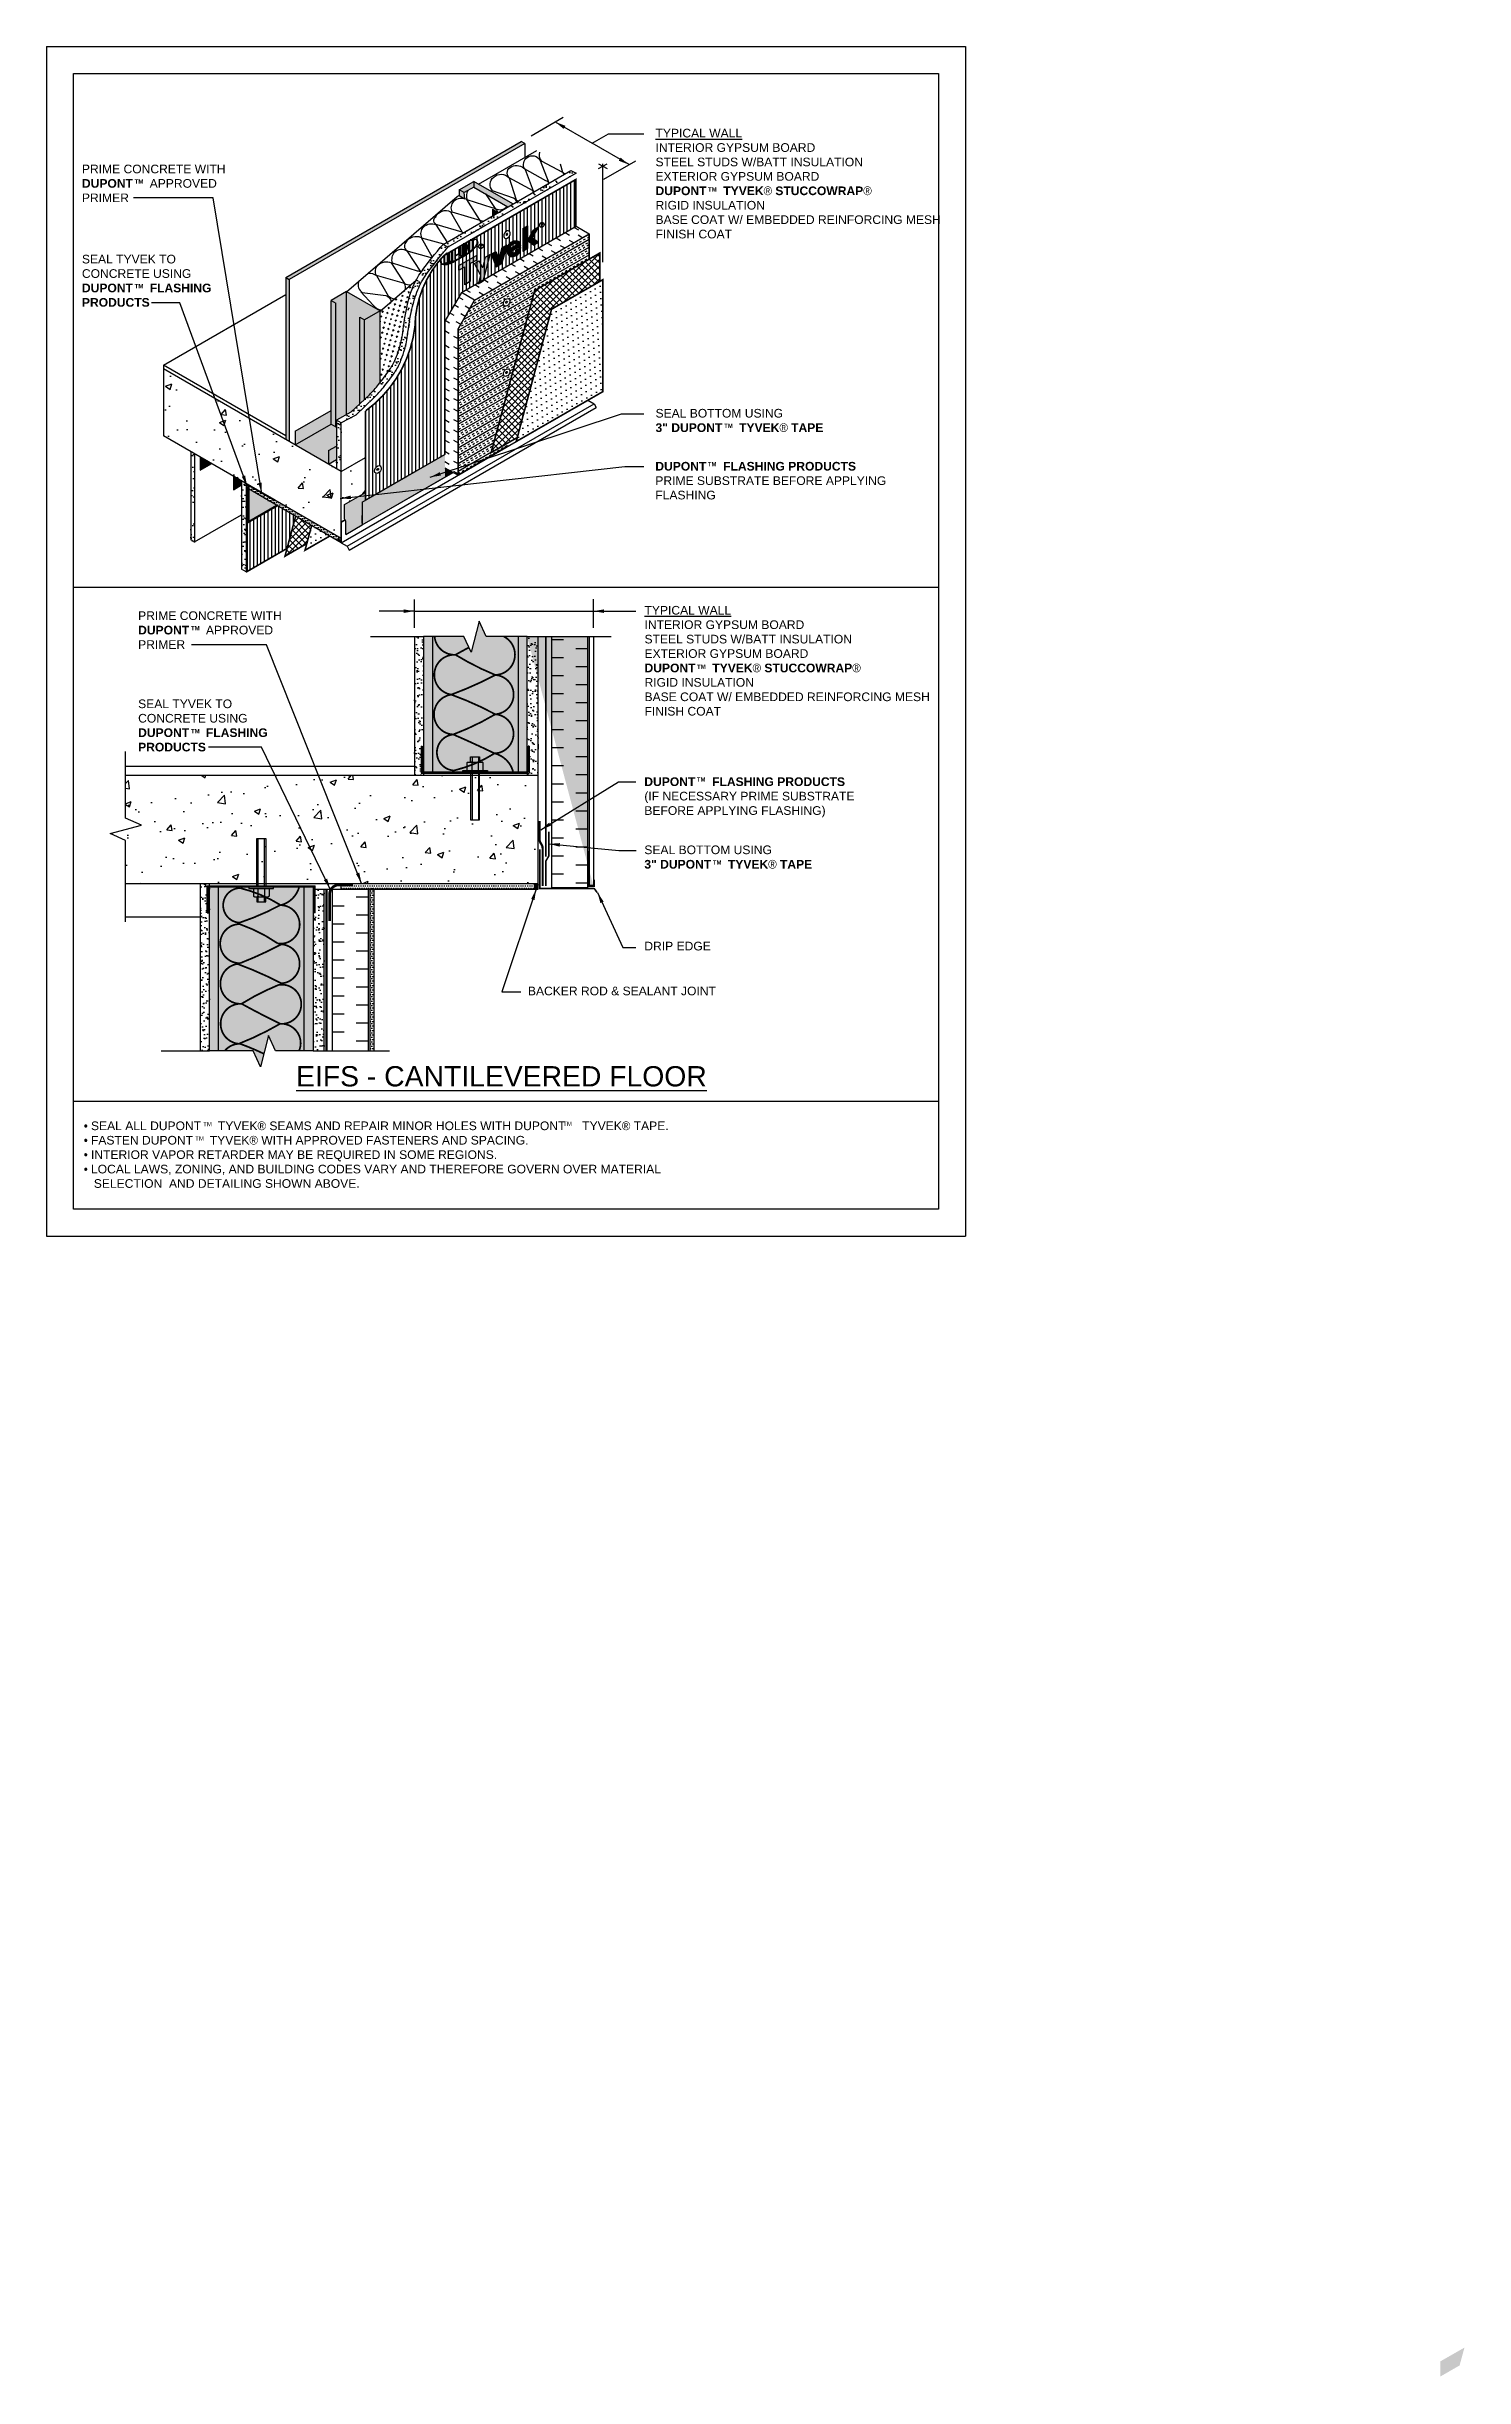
# Model space of a CAD drawing. Extents: x -27 to 167, y -65 to 64.
# Drawn here: x 88.2 to 166.9, y -65.2 to 64.1 of the extents above; entities outside this region: 1.
import ezdxf

# ---------------------------------------------------------------- set-up
doc = ezdxf.new("R2010")
doc.units = 0
doc.header["$LTSCALE"] = 1.5
doc.header["$MEASUREMENT"] = 0
doc.linetypes.add('CENTER', pattern=[2, 1.25, -0.25, 0.25, -0.25])
doc.linetypes.add('DASHED', pattern=[0.75, 0.5, -0.25])
doc.layers.get('DEFPOINTS').update_dxf_attribs({"linetype": 'CONTINUOUS'})
for name, color, linetype in [('8X11-TTB$0$B', 5, 'CONTINUOUS'), ('CASING_BEAD', 251, 'CONTINUOUS'), ('CLADDING', 252, 'CONTINUOUS'), ('DUPONT_FLASHING', 253, 'CENTER'), ('DUPONTLOGO', 242, 'CONTINUOUS'), ('FASTENING', 7, 'CONTINUOUS'), ('FLASHING', 124, 'CONTINUOUS'), ('INSULATION', 40, 'CONTINUOUS'), ('RIGID_INSULATION', 191, 'CONTINUOUS'), ('SEALANT', 252, 'CONTINUOUS'), ('STRAIGHTFLASH', 253, 'CONTINUOUS'), ('STRUCTURE', 252, 'CONTINUOUS'), ('STRUCTURE_SHADING', 254, 'CONTINUOUS'), ('TEXT', 7, 'CONTINUOUS'), ('TITLE', 7, 'CONTINUOUS'), ('TYVEK', 160, 'DASHED'), ('TYVEK_TAPE', 130, 'CONTINUOUS'), ('W', 7, 'CONTINUOUS')]:
    doc.layers.add(name, color=color, linetype=linetype)
doc.styles.add('DETAILS', font='sanss___.ttf', dxfattribs={"height": 1})
doc.dimstyles.new('TYVEKDETAILS', dxfattribs={"dimscale": 6, "dimtxt": 1.5, "dimasz": 0.1, "dimexe": 0.75, "dimexo": 0.75, "dimgap": 0.75, "dimtad": 0, "dimtih": 1, "dimtoh": 1, "dimdec": 4, "dimzin": 0, "dimtxsty": 'DETAILS', "dimcen": 0.0625, "dimazin": 3, "dimtfac": 1, "dimtdec": 4, "dimtofl": 0, "dimtmove": 0, "dimatfit": 3, "dimtolj": 1, "dimtzin": 0})
pattern_1 = [(37.5, (135.6954, 9.62583), (-0.0157483, 0.481706), [0, -0.38, 0, -0.425, 0, -0.40625]), (7.5, (135.6954, 9.6258), (0.442444, 0.7055365), [0, -0.205, 0, -0.3425, 0, -0.13125]), (327.5, (135.3879, 9.62583), (0.7785355, 0.0014148), [0, -0.125, 0, -0.45, 0, -0.5875]), (317.5, (135.3879, 9.6258), (0.751532, 0.219419), [0, -0.0625, 0, -0.295, 0, -0.3375])]
pattern_2 = [(50, (134.1953, -0.2388), (3.5863, -0.31376), [0.375, -4.125]), (355, (134.1953, -0.2388), (-0.69376, 3.76096), [0.3, -3.3]), (100.4514, (134.494, -0.265), (2.89255, 3.4472), [0.3187, -3.50571]), (46.184, (134.1953, 0.761), (5.3362, -0.8276), [0.5625, -6.1875]), (96.636, (134.64, 0.692), (4.6733, 4.8706), [0.47805, -5.25856]), (351.184, (134.1953, 0.761), (4.6733, 4.8706), [0.45, -4.95]), (21, (134.6953, 0.5112), (2.98454, -2.0131), [0.375, -4.125]), (326, (134.6953, 0.5112), (1.21658, 3.62575), [0.3, -3.3]), (71.4514, (134.944, 0.3435), (4.20111, 1.61265), [0.3187, -3.50571]), (37.5, (134.1953, -0.2388), (0.0608, 1.66447), [0, -3.26, 0, -3.35, 0, -3.3125]), (7.5, (134.1953, -0.2388), (1.31535, 1.97206), [0, -1.91, 0, -3.185, 0, -1.2625]), (327.5, (133.0803, -0.2388), (2.669112, -0.112774), [0, -1.25, 0, -3.9, 0, -5.175]), (317.5, (132.5803, -0.2388), (2.91593, 0.500525), [0, -1.625, 0, -2.59, 0, -3.675])]
pattern_3 = [(37.5, (134.1953, -0.2388), (-0.0157483, 0.481706), [0, -0.38, 0, -0.425, 0, -0.40625]), (7.5, (134.1953, -0.2388), (0.442444, 0.7055365), [0, -0.205, 0, -0.3425, 0, -0.13125]), (327.5, (133.8878, -0.2388), (0.7785355, 0.0014148), [0, -0.125, 0, -0.45, 0, -0.5875]), (317.5, (133.8878, -0.2388), (0.7515317, 0.219419), [0, -0.0625, 0, -0.295, 0, -0.3375])]
pattern_4 = [(90, (-52.31506, 106.87673), (-0.2, 1e-17), [])]

msp = doc.modelspace()

# ---------------------------------------------------------------- texts
at = {"layer": 'TEXT', "style": 'DETAILS'}
for s, insert, char_height, width, attachment_point in [('{\\fArial|b0|i0|c0|p34;\\LTYPICAL WALL\\P}INTERIOR GYPSUM BOARD\\PSTEEL STUDS W/BATT INSULATION\\PEXTERIOR GYPSUM BOARD\\P{\\fSansSerif|b1|i0|c2|p2;DUPONT     TYVEK\\fSymbol|b0|i0|c2|p18;â \\fSansSerif|b1|i0|c2|p2;STUCCOWRAP\\fSymbol|b0|i0|c2|p18;â}\\PRIGID INSULATION\\PBASE COAT W/ EMBEDDED REINFORCING MESH\\PFINISH COAT', (121.98, 59.5), 0.48, 17.5202, 1), ('PRIME CONCRETE WITH {\\fSansSerif|b1|i0|c2|p2;DUPONT}     APPROVED \\PPRIMER', (90.15, 57.51), 0.48, 10.1566, 1), ('SEAL TYVEK TO CONCRETE USING {\\fSansSerif|b1|i0|c2|p2;DUPONT}     {\\fSansSerif|b1|i0|c2|p2;FLASHING} {\\fSansSerif|b1|i0|c2|p2;PRODUCTS}', (90.15, 52.51), 0.48, 8.7825, 1), ('SEAL BOTTOM USING \\P{\\fSansSerif|b1|i0|c2|p2;3" DUPONT     TYVEK\\fSymbol|b0|i0|c2|p18;â \\fSansSerif|b1|i0|c2|p2;TAPE}', (121.98, 43.96), 0.48, 10.1566, 1), ('{\\fArial|b1|i0|c0|p34;DUPONT     FLASHING PRODUCTS\\fSymbol|b0|i0|c2|p18; \\fSansSerif|b1|i0|c2|p2;\\P}PRIME SUBSTRATE BEFORE APPLYING FLASHING', (121.97, 41.02), 0.48, 13.9208, 1), ('PRIME CONCRETE WITH {\\fSansSerif|b1|i0|c2|p2;DUPONT}     APPROVED \\PPRIMER', (93.27, 32.73), 0.48, 10.1566, 1), ('{\\fArial|b0|i0|c0|p34;\\LTYPICAL WALL\\P}INTERIOR GYPSUM BOARD\\PSTEEL STUDS W/BATT INSULATION\\PEXTERIOR GYPSUM BOARD\\P{\\fSansSerif|b1|i0|c2|p2;DUPONT     TYVEK\\fSymbol|b0|i0|c2|p18;â \\fSansSerif|b1|i0|c2|p2;STUCCOWRAP\\fSymbol|b0|i0|c2|p18;â}\\PRIGID INSULATION\\PBASE COAT W/ EMBEDDED REINFORCING MESH\\PFINISH COAT', (121.37, 33.03), 0.48, 17.5202, 1), ('SEAL TYVEK TO CONCRETE USING {\\fSansSerif|b1|i0|c2|p2;DUPONT     FLASHING PRODUCTS}', (93.27, 27.84), 0.48, 8.7825, 1), ('{\\fArial|b1|i0|c0|p34;DUPONT     FLASHING PRODUCTS\\fSymbol|b0|i0|c2|p18; \\fSansSerif|b1|i0|c2|p2;\\P}(IF NECESSARY PRIME SUBSTRATE BEFORE APPLYING FLASHING)', (121.36, 23.52), 0.48, 12.3768, 1), ('SEAL BOTTOM USING \\P{\\fSansSerif|b1|i0|c2|p2;3" DUPONT     TYVEK\\fSymbol|b0|i0|c2|p18;â \\fSansSerif|b1|i0|c2|p2;TAPE}', (121.36, 19.74), 0.48, 10.1566, 1), ('DRIP EDGE', (121.36, 14.4), 0.48, 19.7692, 1), ('BACKER ROD & SEALANT JOINT', (114.9, 11.91), 0.48, 26.7759, 1), ('{\\LEIFS - CANTILEVERED FLOOR}', (113.43, 7.5), 1.125, 37.1772, 2), ('{\\fSymbol|b0|i0|c2|p18;· }SEAL ALL DUPONT     TYVEK{\\fSymbol|b0|i0|c2|p18;â} SEAMS AND REPAIR MINOR HOLES WITH DUPONT     TYVEK{\\fSymbol|b0|i0|c2|p18;â} TAPE.\\P{\\fSymbol|b0|i0|c2|p18;· }FASTEN DUPONT     TYVEK{\\fSymbol|b0|i0|c2|p18;â} WITH APPROVED FASTENERS AND SPACING.\\P{\\fSymbol|b0|i0|c2|p18;· }INTERIOR VAPOR RETARDER MAY BE REQUIRED IN SOME REGIONS.\\P{\\fSymbol|b0|i0|c2|p18;· }LOCAL LAWS, ZONING, AND BUILDING CODES VARY AND THEREFORE GOVERN OVER MATERIAL\\P   SELECTION  AND DETAILING SHOWN ABOVE.', (90.25, 4.43), 0.48, 35.6736, 1), ('TM', (96.88, 4.41), 0.24, 16.62, 1), ('TM', (116.86, 4.42), 0.24, 16.62, 1), ('TM', (96.44, 3.61), 0.24, 16.62, 1)]:
    msp.add_mtext(s, dxfattribs=dict(at, insert=insert, char_height=char_height, width=width, attachment_point=attachment_point))
at = {"layer": 'TEXT', "char_height": 0.24, "attachment_point": 4, "style": 'DETAILS'}
for insert in [(93.08, 56.57), (124.89, 56.14), (93.08, 50.77), (125.79, 43.02), (124.88, 40.9), (96.2, 31.79), (124.28, 29.66), (96.2, 26.09), (124.27, 23.41), (125.16, 18.8)]:
    msp.add_mtext('{\\fSansSerif|b1|i0|c2|p2;TM}', dxfattribs=dict(at, insert=insert))

# ---------------------------------------------------------------- blocks, each defined once
blk = doc.blocks.new('A$C1409495A')
at = {"layer": 'DUPONTLOGO', "color": 242}
for p, q in [((0.23, 0.52), (0.23, 0)), ((0.23, 0.26), (0.44, 0.13))]:
    blk.add_line(p, q, dxfattribs=at)
blk.add_ellipse((0.33, 0.34), major_axis=(0.26, 0.232), ratio=0.903174, dxfattribs=at)
blk.add_spline([(0.23, 0.52), (0.43, 0.6), (0.46, 0.46), (0.23, 0.26)], degree=3, dxfattribs=at)

# ---------------------------------------------------------------- hatches: boundary and pattern name
at = {"layer": 'CLADDING'}
h = msp.add_hatch(dxfattribs=at)
h.set_pattern_fill('ANSI37', color=256, scale=2, style=0)
h.set_pattern_definition([(45, (135.92824, 0), (-0.1767767, 0.1767767), []), (135, (135.92824, 0), (-0.1767767, -0.1767767), [])])
h.paths.add_polyline_path([(116.21, 49.49), (118.89, 51.03), (118.89, 52.61), (115.27, 50.52), (112.86, 41.54), (114.31, 42.37)])
h = msp.add_hatch(dxfattribs=at)
h.set_pattern_fill('DOTS', color=256, scale=5, angle=30, style=0)
h.set_pattern_definition([(30, (138.35054, 2.10288), (-0.0209335, 0.348758), [0, -0.3125])])
h.paths.add_polyline_path([(119.06, 51.13), (116.21, 49.49), (114.25, 42.15), (119.06, 44.92)])
at = {"layer": 'CLADDING', "linetype": 'CONTINUOUS'}
h = msp.add_hatch(dxfattribs=at)
h.set_pattern_fill('DOTS', color=256, scale=2, style=0)
h.set_pattern_definition([(0, (134.19528, -0.23879), (0.0625, 0.125), [0, -0.125])])
h.paths.add_polyline_path([(100.85, 38.92), (100.85, 38.86), (99.41, 39.69), (99.41, 39.52), (104.4, 36.63), (104.4, 36.86)])
at = {"layer": 'CLADDING'}
h = msp.add_hatch(dxfattribs=at)
h.set_pattern_fill('ANSI37', color=256, scale=2, style=0)
h.set_pattern_definition([(45, (-52.31506, 106.87673), (-0.1767767, 0.1767767), []), (135, (-52.31506, 106.87673), (-0.1767767, -0.1767767), [])])
h.paths.add_polyline_path([(102.01, 38.01), (102.9, 37.5), (102.63, 36.49), (101.42, 35.79)])
h = msp.add_hatch(dxfattribs=at)
h.set_pattern_fill('DOTS', color=256, scale=5, angle=30, style=0)
h.set_pattern_definition([(30, (134.19528, -0.2388), (-0.0209335, 0.348758), [0, -0.3125])])
h.paths.add_polyline_path([(103.91, 36.91), (102.9, 37.5), (102.53, 36.12)])
h = msp.add_hatch(dxfattribs=at)
h.set_pattern_fill('DOTS', color=256, scale=2, style=0)
h.set_pattern_definition([(0, (-50.81493, 116.74135), (0.0625, 0.125), [0, -0.125])])
edge = h.paths.add_edge_path()
edge.add_line((118.53, 31.33), (118.53, 17.52))
edge.add_line((114.85, 31.33), (119.52, 31.33))
edge.add_line((118.3, 31.33), (118.3, 17.52))
edge.add_line((118.53, 17.52), (118.3, 17.52))
h = msp.add_hatch(dxfattribs=at)
h.set_pattern_fill('DOTS', color=256, scale=2, style=0)
h.set_pattern_definition([(0, (58.04209, 36.98135), (0.0625, 0.125), [0, -0.125])])
edge = h.paths.add_edge_path()
edge.add_line((103.6, 17.38), (107.12, 17.38))
edge.add_line((106.12, 17.38), (106.12, 8.32))
edge.add_line((106.34, 8.32), (106.12, 8.32))
edge.add_line((106.34, 17.38), (106.34, 8.32))
h = msp.add_hatch(dxfattribs=at)
h.set_pattern_fill('DOTS', color=256, scale=2, style=0)
h.set_pattern_definition([(0, (135.69541, 9.62583), (0.0625, 0.125), [0, -0.125])])
h.paths.add_polyline_path([(104.54, 17.64), (115.27, 17.64), (115.27, 17.31), (104.54, 17.31)])
at = {"layer": 'DUPONT_FLASHING'}
msp.add_hatch(color=256, dxfattribs=at).paths.add_polyline_path([(105.71, 38.79), (105.89, 38.89), (105.89, 39.33), (104.72, 38.65), (104.72, 37.86), (104.8, 37.72), (104.8, 37), (105.71, 37.53)])
at = {"layer": 'DUPONTLOGO'}
h = msp.add_hatch(color=242, dxfattribs=at)
h.paths.add_polyline_path([(111.87, 53.41), (111.81, 53.38), (111.81, 53.38), (111.82, 53.38), (111.82, 53.38), (111.83, 53.38), (111.83, 53.38), (111.84, 53.38), (111.84, 53.38), (111.84, 53.38), (111.85, 53.38), (111.85, 53.38), (111.86, 53.38), (111.86, 53.38), (111.87, 53.38), (111.87, 53.38), (111.88, 53.38), (111.88, 53.38), (111.88, 53.38), (111.89, 53.38), (111.89, 53.38), (111.9, 53.38), (111.9, 53.38), (111.91, 53.38), (111.91, 53.38), (111.91, 53.38), (111.92, 53.38), (111.92, 53.38), (111.93, 53.38), (111.93, 53.38), (111.93, 53.38), (111.94, 53.38), (111.94, 53.38), (111.95, 53.38), (111.95, 53.38), (111.95, 53.38), (111.96, 53.37), (111.96, 53.37), (111.97, 53.37), (111.97, 53.37), (111.97, 53.37), (111.98, 53.37), (111.98, 53.37), (111.98, 53.37), (111.99, 53.37), (111.99, 53.37), (111.99, 53.36), (112, 53.36), (112, 53.36), (112, 53.36), (112.01, 53.36), (112.01, 53.36), (112.01, 53.35), (112.02, 53.35), (112.02, 53.35), (112.02, 53.35), (112.03, 53.35), (112.03, 53.35), (112.03, 53.34), (112.03, 53.34), (112.04, 53.34), (112.04, 53.34), (112.04, 53.33), (112.05, 53.33), (112.05, 53.33), (112.05, 53.33), (112.05, 53.32), (112.06, 53.32), (112.06, 53.32), (112.06, 53.31), (112.07, 53.31), (112.07, 53.31), (112.07, 53.3), (112.08, 53.3), (112.1, 53.32), (112.1, 53.32), (112.1, 53.32), (112.09, 53.33), (112.09, 53.33), (112.09, 53.33), (112.08, 53.34), (112.08, 53.34), (112.08, 53.34), (112.08, 53.35), (112.07, 53.35), (112.07, 53.35), (112.07, 53.36), (112.06, 53.36), (112.06, 53.36), (112.06, 53.36), (112.05, 53.37), (112.05, 53.37), (112.05, 53.37), (112.04, 53.37), (112.04, 53.38), (112.03, 53.38), (112.03, 53.38), (112.03, 53.38), (112.02, 53.38), (112.02, 53.39), (112.02, 53.39), (112.01, 53.39), (112.01, 53.39), (112, 53.39), (112, 53.4), (112, 53.4), (111.99, 53.4), (111.99, 53.4), (111.98, 53.4), (111.98, 53.4), (111.98, 53.4), (111.97, 53.4), (111.97, 53.4), (111.96, 53.41), (111.96, 53.41), (111.95, 53.41), (111.95, 53.41), (111.95, 53.41), (111.94, 53.41), (111.94, 53.41), (111.93, 53.41), (111.93, 53.41), (111.92, 53.41), (111.92, 53.41), (111.91, 53.41), (111.91, 53.41), (111.9, 53.41), (111.9, 53.41), (111.9, 53.41), (111.89, 53.41), (111.89, 53.41), (111.88, 53.41), (111.88, 53.41), (111.87, 53.41)])
edge = h.paths.add_edge_path()
edge.add_arc((114.21, 48.04), 5.94, 133.6312, 134.2812)
edge.add_line((110.06, 52.3), (110.06, 52.29))
edge.add_line((110.06, 52.29), (110.06, 52.29))
edge.add_line((110.06, 52.29), (110.06, 52.28))
edge.add_line((110.06, 52.28), (110.05, 52.28))
edge.add_line((110.05, 52.28), (110.05, 52.27))
edge.add_line((110.05, 52.27), (110.05, 52.27))
edge.add_line((110.05, 52.27), (110.05, 52.26))
edge.add_line((110.05, 52.26), (110.05, 52.25))
edge.add_line((110.05, 52.25), (110.05, 52.25))
edge.add_line((110.05, 52.25), (110.05, 52.24))
edge.add_line((110.05, 52.24), (110.05, 52.24))
edge.add_line((110.05, 52.24), (110.05, 52.23))
edge.add_line((110.05, 52.23), (110.05, 52.23))
edge.add_line((110.05, 52.23), (110.05, 52.22))
edge.add_line((110.05, 52.22), (110.05, 52.21))
edge.add_line((110.05, 52.21), (110.05, 52.21))
edge.add_line((110.05, 52.21), (110.05, 52.2))
edge.add_line((110.05, 52.2), (110.05, 52.2))
edge.add_line((110.05, 52.2), (110.05, 52.19))
edge.add_line((110.05, 52.19), (110.05, 52.18))
edge.add_line((110.05, 52.18), (110.05, 52.18))
edge.add_line((110.05, 52.18), (110.05, 52.17))
edge.add_line((110.05, 52.17), (110.05, 52.17))
edge.add_line((110.05, 52.17), (110.05, 52.16))
edge.add_line((110.05, 52.16), (110.05, 52.15))
edge.add_line((110.05, 52.15), (110.05, 52.15))
edge.add_line((110.05, 52.15), (110.05, 52.14))
edge.add_line((110.05, 52.14), (110.05, 52.14))
edge.add_line((110.05, 52.14), (110.05, 52.13))
edge.add_line((110.05, 52.13), (110.05, 52.13))
edge.add_line((110.05, 52.13), (110.05, 52.13))
edge.add_line((110.05, 52.13), (110.05, 52.13))
edge.add_line((110.05, 52.13), (110.05, 52.13))
edge.add_line((110.05, 52.13), (110.05, 52.13))
edge.add_line((110.05, 52.13), (110.05, 52.13))
edge.add_line((110.05, 52.13), (110.05, 52.13))
edge.add_line((110.05, 52.13), (110.05, 52.13))
edge.add_line((110.05, 52.13), (110.05, 52.13))
edge.add_line((110.05, 52.13), (110.05, 52.13))
edge.add_line((110.05, 52.13), (110.05, 52.13))
edge.add_line((110.05, 52.13), (110.05, 52.13))
edge.add_line((110.05, 52.13), (110.05, 52.13))
edge.add_line((110.05, 52.13), (110.05, 52.13))
edge.add_line((110.05, 52.13), (110.05, 52.13))
edge.add_line((110.05, 52.13), (110.05, 52.13))
edge.add_line((110.05, 52.13), (110.05, 52.13))
edge.add_line((110.05, 52.13), (110.05, 52.13))
edge.add_line((110.05, 52.13), (110.05, 52.13))
edge.add_line((110.05, 52.13), (110.05, 52.13))
edge.add_line((110.05, 52.13), (110.05, 52.13))
edge.add_line((110.05, 52.13), (110.05, 52.13))
edge.add_line((110.05, 52.13), (110.05, 52.13))
edge.add_line((110.05, 52.13), (110.05, 52.13))
edge.add_line((110.05, 52.13), (110.05, 52.13))
edge.add_line((110.05, 52.13), (110.05, 52.13))
edge.add_line((110.05, 52.13), (110.05, 52.13))
edge.add_line((110.05, 52.13), (110.05, 52.13))
edge.add_line((110.05, 52.13), (110.05, 52.13))
edge.add_line((110.05, 52.13), (110.05, 52.13))
edge.add_line((110.05, 52.13), (110.05, 52.13))
edge.add_line((110.05, 52.13), (110.05, 52.13))
edge.add_line((110.05, 52.13), (110.05, 52.13))
edge.add_line((110.05, 52.13), (110.05, 52.13))
edge.add_line((110.05, 52.13), (110.05, 52.13))
edge.add_line((110.05, 52.13), (110.05, 52.13))
edge.add_line((110.05, 52.13), (110.05, 52.13))
edge.add_line((110.05, 52.13), (110.05, 52.13))
edge.add_line((110.05, 52.13), (110.05, 52.13))
edge.add_line((110.05, 52.13), (110.05, 52.13))
edge.add_line((110.05, 52.13), (110.05, 52.13))
edge.add_line((110.05, 52.13), (110.05, 52.13))
edge.add_line((110.05, 52.13), (110.05, 52.13))
edge.add_line((110.05, 52.13), (110.05, 52.13))
edge.add_line((110.05, 52.13), (110.05, 52.13))
edge.add_line((110.05, 52.13), (110.05, 52.13))
edge.add_line((110.05, 52.13), (110.05, 52.13))
edge.add_line((110.05, 52.13), (110.05, 52.13))
edge.add_line((110.05, 52.13), (110.05, 52.13))
edge.add_line((110.05, 52.13), (110.05, 52.13))
edge.add_line((110.05, 52.13), (110.05, 52.13))
edge.add_line((110.05, 52.13), (110.05, 52.13))
edge.add_line((110.05, 52.13), (110.05, 52.13))
edge.add_line((110.05, 52.13), (110.05, 52.13))
edge.add_line((110.05, 52.13), (110.05, 52.13))
edge.add_line((110.05, 52.13), (110.05, 52.13))
edge.add_line((110.05, 52.13), (110.05, 52.13))
edge.add_line((110.05, 52.13), (110.05, 52.13))
edge.add_line((110.05, 52.13), (110.05, 52.13))
edge.add_line((110.05, 52.13), (110.05, 52.13))
edge.add_line((110.05, 52.13), (110.05, 52.13))
edge.add_line((110.05, 52.13), (110.05, 52.13))
edge.add_line((110.05, 52.13), (110.05, 52.13))
edge.add_line((110.05, 52.13), (110.05, 52.13))
edge.add_line((110.05, 52.13), (110.05, 52.13))
edge.add_line((110.05, 52.13), (110.05, 52.13))
edge.add_line((110.05, 52.13), (110.05, 52.13))
edge.add_line((110.05, 52.13), (110.05, 52.13))
edge.add_line((110.05, 52.13), (110.05, 52.13))
edge.add_line((110.05, 52.13), (110.05, 52.13))
edge.add_line((110.05, 52.13), (110.05, 52.13))
edge.add_line((110.05, 52.13), (110.05, 52.13))
edge.add_line((110.05, 52.13), (110.05, 52.13))
edge.add_line((110.05, 52.13), (110.05, 52.13))
edge.add_line((110.05, 52.13), (110.05, 52.13))
edge.add_line((110.05, 52.13), (110.05, 52.13))
edge.add_line((110.05, 52.13), (110.05, 52.13))
edge.add_line((110.05, 52.13), (110.05, 52.13))
edge.add_line((110.05, 52.13), (110.05, 52.13))
edge.add_line((110.05, 52.13), (110.05, 52.13))
edge.add_line((110.05, 52.13), (110.05, 52.13))
edge.add_line((110.05, 52.13), (110.05, 52.13))
edge.add_line((110.05, 52.13), (110.05, 52.13))
edge.add_line((110.05, 52.13), (110.05, 52.13))
edge.add_line((110.05, 52.13), (110.05, 52.13))
edge.add_line((110.05, 52.13), (110.05, 52.13))
edge.add_line((110.05, 52.13), (110.05, 52.13))
edge.add_line((110.05, 52.13), (110.05, 52.13))
edge.add_line((110.05, 52.13), (110.05, 52.13))
edge.add_line((110.05, 52.13), (110.05, 52.13))
edge.add_line((110.05, 52.13), (110.05, 52.13))
edge.add_line((110.05, 52.13), (110.05, 52.13))
edge.add_line((110.05, 52.13), (110.05, 52.13))
edge.add_line((110.05, 52.13), (110.05, 52.13))
edge.add_line((110.05, 52.13), (110.05, 52.13))
edge.add_line((110.05, 52.13), (110.05, 52.13))
edge.add_line((110.05, 52.13), (110.05, 52.13))
edge.add_line((110.05, 52.13), (110.05, 52.13))
edge.add_line((110.05, 52.13), (110.05, 52.13))
edge.add_line((110.05, 52.13), (110.05, 52.13))
edge.add_line((110.05, 52.13), (110.05, 52.13))
edge.add_line((110.05, 52.13), (110.05, 52.13))
edge.add_line((110.05, 52.13), (110.05, 52.13))
edge.add_line((110.05, 52.13), (110.05, 52.13))
edge.add_line((110.05, 52.13), (110.05, 52.13))
edge.add_line((110.05, 52.13), (110.05, 52.13))
edge.add_line((110.05, 52.13), (110.05, 52.13))
edge.add_line((110.05, 52.13), (110.05, 52.13))
edge.add_line((110.05, 52.13), (110.05, 52.13))
edge.add_line((110.05, 52.13), (110.05, 52.13))
edge.add_line((110.05, 52.13), (110.05, 52.13))
edge.add_line((110.05, 52.13), (110.05, 52.13))
edge.add_line((110.05, 52.13), (110.05, 52.13))
edge.add_line((110.05, 52.13), (110.05, 52.13))
edge.add_line((110.05, 52.13), (110.05, 52.13))
edge.add_line((110.05, 52.13), (110.05, 52.13))
edge.add_line((110.05, 52.13), (110.05, 52.13))
edge.add_line((110.05, 52.13), (110.05, 52.13))
edge.add_line((110.05, 52.13), (110.05, 52.13))
edge.add_line((110.05, 52.13), (110.05, 52.13))
edge.add_line((110.05, 52.13), (110.05, 52.13))
edge.add_line((110.05, 52.13), (110.05, 52.13))
edge.add_line((110.05, 52.13), (110.05, 52.13))
edge.add_line((110.05, 52.13), (110.05, 52.13))
edge.add_line((110.05, 52.13), (110.05, 52.13))
edge.add_line((110.05, 52.13), (110.05, 52.13))
edge.add_line((110.05, 52.13), (110.05, 52.13))
edge.add_line((110.05, 52.13), (110.05, 52.13))
edge.add_line((110.05, 52.13), (110.05, 52.13))
edge.add_line((110.05, 52.13), (110.05, 52.13))
edge.add_line((110.05, 52.13), (110.05, 52.13))
edge.add_line((110.05, 52.13), (110.05, 52.13))
edge.add_line((110.05, 52.13), (110.05, 52.13))
edge.add_line((110.05, 52.13), (110.05, 52.13))
edge.add_line((110.05, 52.13), (110.05, 52.13))
edge.add_line((110.05, 52.13), (110.05, 52.13))
edge.add_line((110.05, 52.13), (110.05, 52.13))
edge.add_line((110.05, 52.13), (110.05, 52.13))
edge.add_line((110.05, 52.13), (110.05, 52.13))
edge.add_line((110.05, 52.13), (110.05, 52.13))
edge.add_line((110.05, 52.13), (110.05, 52.13))
edge.add_line((110.05, 52.13), (110.05, 52.13))
edge.add_line((110.05, 52.13), (110.05, 52.13))
edge.add_line((110.05, 52.13), (110.05, 52.13))
edge.add_line((110.05, 52.13), (110.05, 52.13))
edge.add_line((110.05, 52.13), (110.05, 52.13))
edge.add_line((110.05, 52.13), (110.05, 52.13))
edge.add_line((110.05, 52.13), (110.05, 52.13))
edge.add_line((110.05, 52.13), (110.05, 52.13))
edge.add_line((110.05, 52.13), (110.05, 52.13))
edge.add_line((110.05, 52.13), (110.05, 52.13))
edge.add_line((110.05, 52.13), (110.05, 52.13))
edge.add_line((110.05, 52.13), (110.05, 52.13))
edge.add_line((110.05, 52.13), (110.05, 52.13))
edge.add_line((110.05, 52.13), (110.05, 52.13))
edge.add_line((110.05, 52.13), (110.05, 52.13))
edge.add_line((110.05, 52.13), (110.05, 52.13))
edge.add_line((110.05, 52.13), (110.05, 52.13))
edge.add_line((110.05, 52.13), (110.05, 52.13))
edge.add_line((110.05, 52.13), (110.05, 52.13))
edge.add_line((110.05, 52.13), (110.05, 52.13))
edge.add_line((110.05, 52.13), (110.05, 52.13))
edge.add_line((110.05, 52.13), (110.05, 52.13))
edge.add_line((110.05, 52.13), (110.05, 52.13))
edge.add_line((110.05, 52.13), (110.05, 52.13))
edge.add_line((110.05, 52.13), (110.05, 52.13))
edge.add_line((110.05, 52.13), (110.05, 52.13))
edge.add_line((110.05, 52.13), (110.05, 52.13))
edge.add_line((110.05, 52.13), (110.05, 52.13))
edge.add_line((110.05, 52.13), (110.05, 52.13))
edge.add_line((110.05, 52.13), (110.05, 52.13))
edge.add_line((110.05, 52.13), (110.05, 52.13))
edge.add_line((110.05, 52.13), (110.05, 52.13))
edge.add_line((110.05, 52.13), (110.05, 52.13))
edge.add_line((110.05, 52.13), (110.05, 52.13))
edge.add_line((110.05, 52.13), (110.05, 52.13))
edge.add_line((110.05, 52.13), (110.05, 52.13))
edge.add_line((110.05, 52.13), (110.05, 52.13))
edge.add_line((110.05, 52.13), (110.05, 52.13))
edge.add_line((110.05, 52.13), (110.05, 52.13))
edge.add_line((110.05, 52.13), (110.05, 52.13))
edge.add_line((110.05, 52.13), (110.05, 52.13))
edge.add_line((110.05, 52.13), (110.05, 52.13))
edge.add_line((110.05, 52.13), (110.05, 52.13))
edge.add_line((110.05, 52.13), (110.05, 52.13))
edge.add_line((110.05, 52.13), (110.05, 52.13))
edge.add_line((110.05, 52.13), (110.05, 52.13))
edge.add_line((110.05, 52.13), (110.05, 52.13))
edge.add_line((110.05, 52.13), (110.05, 52.13))
edge.add_line((110.05, 52.13), (110.05, 52.13))
edge.add_line((110.05, 52.13), (110.05, 52.13))
edge.add_line((110.05, 52.13), (110.05, 52.13))
edge.add_line((110.05, 52.13), (110.05, 52.13))
edge.add_line((110.05, 52.13), (110.05, 52.13))
edge.add_line((110.05, 52.13), (110.05, 52.13))
edge.add_line((110.05, 52.13), (110.05, 52.13))
edge.add_line((110.05, 52.13), (110.05, 52.13))
edge.add_line((110.05, 52.13), (110.05, 52.13))
edge.add_line((110.05, 52.13), (110.05, 52.13))
edge.add_line((110.05, 52.13), (110.05, 52.13))
edge.add_line((110.05, 52.13), (110.05, 52.13))
edge.add_line((110.05, 52.13), (110.05, 52.13))
edge.add_line((110.05, 52.13), (110.05, 52.13))
edge.add_line((110.05, 52.13), (110.05, 52.13))
edge.add_line((110.05, 52.13), (110.05, 52.13))
edge.add_line((110.05, 52.13), (110.05, 52.13))
edge.add_line((110.05, 52.13), (110.05, 52.13))
edge.add_line((110.05, 52.13), (110.05, 52.13))
edge.add_line((110.05, 52.13), (110.05, 52.13))
edge.add_line((110.05, 52.13), (110.05, 52.13))
edge.add_line((110.05, 52.13), (110.05, 52.13))
edge.add_line((110.05, 52.13), (110.05, 52.13))
edge.add_line((110.05, 52.13), (110.05, 52.13))
edge.add_line((110.05, 52.13), (110.05, 52.13))
edge.add_line((110.05, 52.13), (110.05, 52.13))
edge.add_line((110.05, 52.13), (110.05, 52.13))
edge.add_line((110.05, 52.13), (110.05, 52.13))
edge.add_line((110.05, 52.13), (110.05, 52.13))
edge.add_line((110.05, 52.13), (110.05, 52.13))
edge.add_line((110.05, 52.13), (110.05, 52.13))
edge.add_line((110.05, 52.13), (110.05, 52.13))
edge.add_line((110.05, 52.13), (110.05, 52.13))
edge.add_line((110.05, 52.13), (110.05, 52.13))
edge.add_line((110.05, 52.13), (110.05, 52.13))
edge.add_line((110.05, 52.13), (110.05, 52.13))
edge.add_line((110.05, 52.13), (110.05, 52.13))
edge.add_line((110.05, 52.13), (110.05, 52.13))
edge.add_line((110.05, 52.13), (110.05, 52.13))
edge.add_line((110.05, 52.13), (110.05, 52.13))
edge.add_line((110.05, 52.13), (110.05, 52.13))
edge.add_line((110.05, 52.13), (110.05, 52.13))
edge.add_line((110.05, 52.13), (110.05, 52.13))
edge.add_line((110.05, 52.13), (110.05, 52.13))
edge.add_line((110.05, 52.13), (110.05, 52.13))
edge.add_line((110.05, 52.13), (110.05, 52.13))
edge.add_line((110.05, 52.13), (110.05, 52.13))
edge.add_line((110.05, 52.13), (110.05, 52.13))
edge.add_line((110.05, 52.13), (110.05, 52.13))
edge.add_line((110.05, 52.13), (110.05, 52.13))
edge.add_line((110.05, 52.13), (110.05, 52.13))
edge.add_line((110.05, 52.13), (110.05, 52.13))
edge.add_line((110.05, 52.13), (110.05, 52.13))
edge.add_line((110.05, 52.13), (110.05, 52.13))
edge.add_line((110.05, 52.13), (110.05, 52.13))
edge.add_line((110.05, 52.13), (110.05, 52.13))
edge.add_line((110.05, 52.13), (110.05, 52.13))
edge.add_line((110.05, 52.13), (110.05, 52.13))
edge.add_line((110.05, 52.13), (110.05, 52.13))
edge.add_line((110.05, 52.13), (110.05, 52.13))
edge.add_line((110.05, 52.13), (110.05, 52.13))
edge.add_line((110.05, 52.13), (110.05, 52.13))
edge.add_line((110.05, 52.13), (110.05, 52.13))
edge.add_line((110.05, 52.13), (110.05, 52.13))
edge.add_line((110.05, 52.13), (110.05, 52.13))
edge.add_line((110.05, 52.13), (110.05, 52.13))
edge.add_line((110.05, 52.13), (110.05, 52.13))
edge.add_line((110.05, 52.13), (110.08, 52.13))
edge.add_line((110.08, 52.13), (110.08, 52.13))
edge.add_line((110.08, 52.13), (110.08, 52.13))
edge.add_line((110.08, 52.13), (110.08, 52.13))
edge.add_line((110.08, 52.13), (110.08, 52.13))
edge.add_line((110.08, 52.13), (110.08, 52.13))
edge.add_line((110.08, 52.13), (110.08, 52.13))
edge.add_line((110.08, 52.13), (110.08, 52.13))
edge.add_line((110.08, 52.13), (110.08, 52.13))
edge.add_line((110.08, 52.13), (110.08, 52.13))
edge.add_line((110.08, 52.13), (110.08, 52.13))
edge.add_line((110.08, 52.13), (110.08, 52.13))
edge.add_line((110.08, 52.13), (110.08, 52.13))
edge.add_line((110.08, 52.13), (110.08, 52.13))
edge.add_line((110.08, 52.13), (110.08, 52.13))
edge.add_line((110.08, 52.13), (110.08, 52.13))
edge.add_line((110.08, 52.13), (110.08, 52.13))
edge.add_line((110.08, 52.13), (110.08, 52.13))
edge.add_line((110.08, 52.13), (110.08, 52.13))
edge.add_line((110.08, 52.13), (110.08, 52.13))
edge.add_line((110.08, 52.13), (110.08, 52.13))
edge.add_line((110.08, 52.13), (110.08, 52.13))
edge.add_line((110.08, 52.13), (110.08, 52.13))
edge.add_line((110.08, 52.13), (110.08, 52.13))
edge.add_line((110.08, 52.13), (110.08, 52.13))
edge.add_line((110.08, 52.13), (110.08, 52.13))
edge.add_line((110.08, 52.13), (110.08, 52.13))
edge.add_line((110.08, 52.13), (110.08, 52.13))
edge.add_line((110.08, 52.13), (110.08, 52.13))
edge.add_line((110.08, 52.13), (110.08, 52.13))
edge.add_line((110.08, 52.13), (110.08, 52.13))
edge.add_line((110.08, 52.13), (110.08, 52.13))
edge.add_line((110.08, 52.13), (110.08, 52.13))
edge.add_line((110.08, 52.13), (110.08, 52.13))
edge.add_line((110.08, 52.13), (110.08, 52.13))
edge.add_line((110.08, 52.13), (110.08, 52.13))
edge.add_line((110.08, 52.13), (110.08, 52.13))
edge.add_line((110.08, 52.13), (110.08, 52.13))
edge.add_line((110.08, 52.13), (110.08, 52.13))
edge.add_line((110.08, 52.13), (110.08, 52.13))
edge.add_line((110.08, 52.13), (110.08, 52.13))
edge.add_line((110.08, 52.13), (110.08, 52.13))
edge.add_line((110.08, 52.13), (110.08, 52.13))
edge.add_line((110.08, 52.13), (110.08, 52.13))
edge.add_line((110.08, 52.13), (110.08, 52.13))
edge.add_line((110.08, 52.13), (110.08, 52.13))
edge.add_line((110.08, 52.13), (110.08, 52.13))
edge.add_line((110.08, 52.13), (110.08, 52.13))
edge.add_line((110.08, 52.13), (110.08, 52.13))
edge.add_line((110.08, 52.13), (110.08, 52.13))
edge.add_line((110.08, 52.13), (110.08, 52.13))
edge.add_line((110.08, 52.13), (110.08, 52.13))
edge.add_line((110.08, 52.13), (110.08, 52.13))
edge.add_line((110.08, 52.13), (110.08, 52.13))
edge.add_line((110.08, 52.13), (110.08, 52.13))
edge.add_line((110.08, 52.13), (110.08, 52.13))
edge.add_line((110.08, 52.13), (110.08, 52.13))
edge.add_line((110.08, 52.13), (110.08, 52.13))
edge.add_line((110.08, 52.13), (110.08, 52.13))
edge.add_line((110.08, 52.13), (110.08, 52.13))
edge.add_line((110.08, 52.13), (110.08, 52.13))
edge.add_line((110.08, 52.13), (110.08, 52.13))
edge.add_line((110.08, 52.13), (110.08, 52.13))
edge.add_line((110.08, 52.13), (110.08, 52.13))
edge.add_line((110.08, 52.13), (110.08, 52.13))
edge.add_line((110.08, 52.13), (110.08, 52.13))
edge.add_line((110.08, 52.13), (110.08, 52.13))
edge.add_line((110.08, 52.13), (110.08, 52.13))
edge.add_line((110.08, 52.13), (110.08, 52.13))
edge.add_line((110.08, 52.13), (110.08, 52.13))
edge.add_line((110.08, 52.13), (110.08, 52.13))
edge.add_line((110.08, 52.13), (110.08, 52.13))
edge.add_line((110.08, 52.13), (110.08, 52.13))
edge.add_line((110.08, 52.13), (110.08, 52.13))
edge.add_line((110.08, 52.13), (110.08, 52.13))
edge.add_line((110.08, 52.13), (110.08, 52.13))
edge.add_line((110.08, 52.13), (110.08, 52.13))
edge.add_line((110.08, 52.13), (110.08, 52.13))
edge.add_line((110.08, 52.13), (110.08, 52.13))
edge.add_line((110.08, 52.13), (110.08, 52.13))
edge.add_line((110.08, 52.13), (110.08, 52.13))
edge.add_line((110.08, 52.13), (110.08, 52.13))
edge.add_line((110.08, 52.13), (110.08, 52.13))
edge.add_line((110.08, 52.13), (110.08, 52.13))
edge.add_line((110.08, 52.13), (110.08, 52.13))
edge.add_line((110.08, 52.13), (110.08, 52.13))
edge.add_line((110.08, 52.13), (110.08, 52.13))
edge.add_line((110.08, 52.13), (110.08, 52.13))
edge.add_line((110.08, 52.13), (110.08, 52.13))
edge.add_line((110.08, 52.13), (110.08, 52.13))
edge.add_line((110.08, 52.13), (110.08, 52.13))
edge.add_line((110.08, 52.13), (110.08, 52.13))
edge.add_line((110.08, 52.13), (110.08, 52.13))
edge.add_line((110.08, 52.13), (110.08, 52.13))
edge.add_line((110.08, 52.13), (110.08, 52.13))
edge.add_line((110.08, 52.13), (110.08, 52.13))
edge.add_line((110.08, 52.13), (110.08, 52.13))
edge.add_line((110.08, 52.13), (110.08, 52.13))
edge.add_line((110.08, 52.13), (110.08, 52.13))
edge.add_line((110.08, 52.13), (110.08, 52.13))
edge.add_line((110.08, 52.13), (110.08, 52.13))
edge.add_line((110.08, 52.13), (110.08, 52.13))
edge.add_line((110.08, 52.13), (110.08, 52.13))
edge.add_line((110.08, 52.13), (110.08, 52.13))
edge.add_line((110.08, 52.13), (110.08, 52.13))
edge.add_line((110.08, 52.13), (110.08, 52.13))
edge.add_line((110.08, 52.13), (110.08, 52.13))
edge.add_line((110.08, 52.13), (110.08, 52.13))
edge.add_line((110.08, 52.13), (110.08, 52.13))
edge.add_line((110.08, 52.13), (110.08, 52.13))
edge.add_line((110.08, 52.13), (110.08, 52.13))
edge.add_line((110.08, 52.13), (110.08, 52.13))
edge.add_line((110.08, 52.13), (110.08, 52.13))
edge.add_line((110.08, 52.13), (110.08, 52.13))
edge.add_line((110.08, 52.13), (110.08, 52.13))
edge.add_line((110.08, 52.13), (110.08, 52.13))
edge.add_line((110.08, 52.13), (110.08, 52.13))
edge.add_line((110.08, 52.13), (110.08, 52.13))
edge.add_line((110.08, 52.13), (110.08, 52.13))
edge.add_line((110.08, 52.13), (110.08, 52.13))
edge.add_line((110.08, 52.13), (110.08, 52.13))
edge.add_line((110.08, 52.13), (110.08, 52.13))
edge.add_line((110.08, 52.13), (110.08, 52.13))
edge.add_line((110.08, 52.13), (110.08, 52.13))
edge.add_line((110.08, 52.13), (110.08, 52.13))
edge.add_line((110.08, 52.13), (110.08, 52.13))
edge.add_line((110.08, 52.13), (110.08, 52.13))
edge.add_line((110.08, 52.13), (110.08, 52.13))
edge.add_line((110.08, 52.13), (110.08, 52.13))
edge.add_line((110.08, 52.13), (110.08, 52.13))
edge.add_line((110.08, 52.13), (110.08, 52.13))
edge.add_line((110.08, 52.13), (110.08, 52.13))
edge.add_line((110.08, 52.13), (110.08, 52.13))
edge.add_line((110.08, 52.13), (110.08, 52.13))
edge.add_line((110.08, 52.13), (110.08, 52.13))
edge.add_line((110.08, 52.13), (110.08, 52.13))
edge.add_line((110.08, 52.13), (110.08, 52.13))
edge.add_line((110.08, 52.13), (110.08, 52.13))
edge.add_line((110.08, 52.13), (110.08, 52.13))
edge.add_line((110.08, 52.13), (110.08, 52.13))
edge.add_line((110.08, 52.13), (110.08, 52.13))
edge.add_line((110.08, 52.13), (110.08, 52.13))
edge.add_line((110.08, 52.13), (110.08, 52.13))
edge.add_line((110.08, 52.13), (110.08, 52.13))
edge.add_line((110.08, 52.13), (110.08, 52.13))
edge.add_line((110.08, 52.13), (110.08, 52.13))
edge.add_line((110.08, 52.13), (110.08, 52.13))
edge.add_line((110.08, 52.13), (110.08, 52.13))
edge.add_line((110.08, 52.13), (110.08, 52.13))
edge.add_line((110.08, 52.13), (110.08, 52.13))
edge.add_line((110.08, 52.13), (110.08, 52.13))
edge.add_line((110.08, 52.13), (110.08, 52.13))
edge.add_line((110.08, 52.13), (110.08, 52.13))
edge.add_line((110.08, 52.13), (110.08, 52.13))
edge.add_line((110.08, 52.13), (110.08, 52.13))
edge.add_line((110.08, 52.13), (110.08, 52.13))
edge.add_line((110.08, 52.13), (110.08, 52.13))
edge.add_line((110.08, 52.13), (110.08, 52.13))
edge.add_line((110.08, 52.13), (110.08, 52.13))
edge.add_line((110.08, 52.13), (110.08, 52.13))
edge.add_line((110.08, 52.13), (110.08, 52.13))
edge.add_line((110.08, 52.13), (110.08, 52.13))
edge.add_line((110.08, 52.13), (110.08, 52.13))
edge.add_line((110.08, 52.13), (110.08, 52.13))
edge.add_line((110.08, 52.13), (110.08, 52.13))
edge.add_line((110.08, 52.13), (110.08, 52.13))
edge.add_line((110.08, 52.13), (110.08, 52.13))
edge.add_line((110.08, 52.13), (110.08, 52.13))
edge.add_line((110.08, 52.13), (110.08, 52.13))
edge.add_line((110.08, 52.13), (110.08, 52.13))
edge.add_line((110.08, 52.13), (110.08, 52.13))
edge.add_line((110.08, 52.13), (110.08, 52.13))
edge.add_line((110.08, 52.13), (110.08, 52.13))
edge.add_line((110.08, 52.13), (110.08, 52.13))
edge.add_line((110.08, 52.13), (110.08, 52.13))
edge.add_line((110.08, 52.13), (110.08, 52.13))
edge.add_line((110.08, 52.13), (110.08, 52.13))
edge.add_line((110.08, 52.13), (110.08, 52.13))
edge.add_line((110.08, 52.13), (110.08, 52.13))
edge.add_line((110.08, 52.13), (110.08, 52.13))
edge.add_line((110.08, 52.13), (110.08, 52.13))
edge.add_line((110.08, 52.13), (110.08, 52.13))
edge.add_line((110.08, 52.13), (110.08, 52.13))
edge.add_line((110.08, 52.13), (110.08, 52.13))
edge.add_line((110.08, 52.13), (110.08, 52.13))
edge.add_line((110.08, 52.13), (110.08, 52.13))
edge.add_line((110.08, 52.13), (110.08, 52.13))
edge.add_line((110.08, 52.13), (110.08, 52.13))
edge.add_line((110.08, 52.13), (110.08, 52.13))
edge.add_line((110.08, 52.13), (110.08, 52.13))
edge.add_line((110.08, 52.13), (110.08, 52.13))
edge.add_line((110.08, 52.13), (110.08, 52.13))
edge.add_line((110.08, 52.13), (110.08, 52.13))
edge.add_line((110.08, 52.13), (110.08, 52.13))
edge.add_line((110.08, 52.13), (110.08, 52.13))
edge.add_line((110.08, 52.13), (110.08, 52.13))
edge.add_line((110.08, 52.13), (110.08, 52.13))
edge.add_line((110.08, 52.13), (110.08, 52.13))
edge.add_line((110.08, 52.13), (110.08, 52.13))
edge.add_line((110.08, 52.13), (110.08, 52.13))
edge.add_line((110.08, 52.13), (110.08, 52.13))
edge.add_line((110.08, 52.13), (110.08, 52.13))
edge.add_line((110.08, 52.13), (110.08, 52.13))
edge.add_line((110.08, 52.13), (110.08, 52.13))
edge.add_line((110.08, 52.13), (110.08, 52.13))
edge.add_line((110.08, 52.13), (110.08, 52.13))
edge.add_line((110.08, 52.13), (110.08, 52.13))
edge.add_line((110.08, 52.13), (110.08, 52.13))
edge.add_line((110.08, 52.13), (110.08, 52.13))
edge.add_line((110.08, 52.13), (110.08, 52.13))
edge.add_line((110.08, 52.13), (110.08, 52.13))
edge.add_line((110.08, 52.13), (110.08, 52.13))
edge.add_line((110.08, 52.13), (110.08, 52.13))
edge.add_line((110.08, 52.13), (110.08, 52.13))
edge.add_line((110.08, 52.13), (110.08, 52.13))
edge.add_line((110.08, 52.13), (110.08, 52.13))
edge.add_line((110.08, 52.13), (110.08, 52.13))
edge.add_line((110.08, 52.13), (110.08, 52.13))
edge.add_line((110.08, 52.13), (110.08, 52.13))
edge.add_line((110.08, 52.13), (110.08, 52.13))
edge.add_line((110.08, 52.13), (110.08, 52.13))
edge.add_line((110.08, 52.13), (110.08, 52.13))
edge.add_line((110.08, 52.13), (110.08, 52.13))
edge.add_line((110.08, 52.13), (110.08, 52.13))
edge.add_line((110.08, 52.13), (110.08, 52.13))
edge.add_line((110.08, 52.13), (110.08, 52.13))
edge.add_line((110.08, 52.13), (110.08, 52.13))
edge.add_line((110.08, 52.13), (110.08, 52.13))
edge.add_line((110.08, 52.13), (110.08, 52.13))
edge.add_line((110.08, 52.13), (110.08, 52.13))
edge.add_line((110.08, 52.13), (110.08, 52.13))
edge.add_line((110.08, 52.13), (110.08, 52.13))
edge.add_line((110.08, 52.13), (110.08, 52.13))
edge.add_line((110.08, 52.13), (110.08, 52.13))
edge.add_line((110.08, 52.13), (110.08, 52.13))
edge.add_line((110.08, 52.13), (110.08, 52.13))
edge.add_line((110.08, 52.13), (110.08, 52.13))
edge.add_line((110.08, 52.13), (110.08, 52.13))
edge.add_line((110.08, 52.13), (110.08, 52.13))
edge.add_line((110.08, 52.13), (110.08, 52.13))
edge.add_line((110.08, 52.13), (110.08, 52.13))
edge.add_line((110.08, 52.13), (110.08, 52.13))
edge.add_line((110.08, 52.13), (110.08, 52.13))
edge.add_line((110.08, 52.13), (110.08, 52.13))
edge.add_line((110.08, 52.13), (110.08, 52.13))
edge.add_line((110.08, 52.13), (110.08, 52.13))
edge.add_line((110.08, 52.13), (110.08, 52.13))
edge.add_line((110.08, 52.13), (110.08, 52.13))
edge.add_line((110.08, 52.13), (110.08, 52.13))
edge.add_line((110.08, 52.13), (110.08, 52.13))
edge.add_line((110.08, 52.13), (110.08, 52.13))
edge.add_line((110.08, 52.13), (110.08, 52.13))
edge.add_line((110.08, 52.13), (110.08, 52.13))
edge.add_line((110.08, 52.13), (110.08, 52.13))
edge.add_line((110.08, 52.13), (110.08, 52.13))
edge.add_line((110.08, 52.13), (110.08, 52.13))
edge.add_line((110.08, 52.13), (110.08, 52.13))
edge.add_line((110.08, 52.13), (110.08, 52.14))
edge.add_line((110.08, 52.14), (110.08, 52.14))
edge.add_line((110.08, 52.14), (110.08, 52.15))
edge.add_line((110.08, 52.15), (110.08, 52.16))
edge.add_line((110.08, 52.16), (110.08, 52.16))
edge.add_line((110.08, 52.16), (110.08, 52.17))
edge.add_line((110.08, 52.17), (110.08, 52.17))
edge.add_line((110.08, 52.17), (110.08, 52.18))
edge.add_line((110.08, 52.18), (110.08, 52.19))
edge.add_line((110.08, 52.19), (110.08, 52.19))
edge.add_line((110.08, 52.19), (110.08, 52.2))
edge.add_line((110.08, 52.2), (110.08, 52.2))
edge.add_line((110.08, 52.2), (110.08, 52.21))
edge.add_line((110.08, 52.21), (110.08, 52.21))
edge.add_line((110.08, 52.21), (110.08, 52.22))
edge.add_line((110.08, 52.22), (110.08, 52.22))
edge.add_line((110.08, 52.22), (110.08, 52.23))
edge.add_line((110.08, 52.23), (110.08, 52.24))
edge.add_line((110.08, 52.24), (110.08, 52.24))
edge.add_line((110.08, 52.24), (110.08, 52.25))
edge.add_line((110.08, 52.25), (110.08, 52.25))
edge.add_line((110.08, 52.25), (110.08, 52.26))
edge.add_line((110.08, 52.26), (110.08, 52.26))
edge.add_line((110.08, 52.26), (110.09, 52.27))
edge.add_line((110.09, 52.27), (110.09, 52.27))
edge.add_line((110.09, 52.27), (110.09, 52.28))
edge.add_line((110.09, 52.28), (110.09, 52.28))
edge.add_line((110.09, 52.28), (110.09, 52.29))
edge.add_line((110.09, 52.29), (110.09, 52.29))
edge.add_line((110.09, 52.29), (110.09, 52.3))
edge.add_line((110.09, 52.3), (110.09, 52.3))
edge.add_line((110.09, 52.3), (110.09, 52.31))
edge.add_line((110.09, 52.31), (110.1, 52.31))
edge.add_line((110.1, 52.31), (110.1, 52.32))
edge.add_line((110.1, 52.32), (110.1, 52.32))
edge.add_line((110.1, 52.32), (110.1, 52.33))
edge.add_line((110.1, 52.33), (110.1, 52.33))
edge.add_line((110.1, 52.33), (110.1, 52.34))
edge.add_line((110.1, 52.34), (110.11, 52.34))
edge.add_line((110.11, 52.34), (110.11, 52.34))
h = msp.add_hatch(color=242, dxfattribs=at)
edge = h.paths.add_edge_path()
edge.add_spline(control_points=[(112.1, 53.32), (112.12, 53.27), (112.15, 53.16), (112.05, 53), (111.91, 52.85), (111.7, 52.66), (111.41, 52.47), (111.19, 52.35), (111.07, 52.29)], knot_values=[0, 0, 0, 0, 0.071407, 0.167973, 0.251697, 0.391689, 0.584619, 0.774344, 0.774344, 0.774344, 0.774344], degree=3, periodic=0)
edge.add_line((111.07, 52.29), (111.06, 52.31))
edge.add_spline(control_points=[(111.06, 52.31), (111.27, 52.43), (111.49, 52.55), (111.77, 52.76), (111.85, 52.84), (111.98, 52.96), (112.02, 53.02), (112.08, 53.12), (112.1, 53.17), (112.09, 53.25), (112.08, 53.27), (112.08, 53.3)], knot_values=[0.000251, 0.000251, 0.000251, 0.000251, 0.36813, 0.36813, 0.535334, 0.535334, 0.640047, 0.640047, 0.727343, 0.727343, 0.770536, 0.770536, 0.770536, 0.770536], degree=3, periodic=0)
edge.add_line((112.08, 53.3), (112.1, 53.32))
h = msp.add_hatch(color=242, dxfattribs=at)
edge = h.paths.add_edge_path()
edge.add_line((111.36, 53.12), (111.14, 52.99))
edge.add_line((111.14, 52.99), (111.14, 52.47))
edge.add_arc((111.18, 52.47), 0.0469, 180, 299.3668)
edge.add_line((111.21, 52.43), (111.33, 52.5))
edge.add_arc((111.31, 52.54), 0.0469, 299.3668, 360)
edge.add_line((111.36, 52.54), (111.36, 53.12))
edge = h.paths.add_edge_path()
edge.add_line((111.32, 53.1), (111.17, 53.01))
edge.add_line((111.17, 53.01), (111.17, 52.47))
edge.add_arc((111.18, 52.47), 0.0156, 180, 299.3668)
edge.add_line((111.19, 52.46), (111.32, 52.53))
edge.add_line((111.32, 52.53), (111.32, 53.1))
for color, points in [(242, [(111.64, 53.28), (111.61, 53.26), (111.61, 52.81), (111.48, 53.19), (111.42, 53.15), (111.42, 52.55), (111.45, 52.57), (111.45, 53.16), (111.61, 52.68), (111.64, 52.7)]), (242, [(111.83, 53.31), (111.92, 53.32), (111.92, 53.35), (111.7, 53.34), (111.7, 53.31), (111.8, 53.31), (111.8, 52.83), (111.83, 52.86)]), (182, [(113.29, 52.26), (113.12, 52.7), (112.86, 52.55), (113.13, 51.85), (113.46, 52.04), (113.73, 53.05), (113.46, 52.9)]), (182, [(111.4, 51.85), (111.4, 50.85), (111.72, 51.04), (111.72, 52.04), (112.05, 52.22), (112.05, 52.47), (111.07, 51.91), (111.07, 51.66)]), (182, [(112.81, 52.52), (112.54, 52.37), (112.39, 51.79), (112.2, 52.17), (111.94, 52.02), (112.28, 51.36), (112.16, 50.89), (112.42, 51.04)])]:
    msp.add_hatch(color=color, dxfattribs=at).paths.add_polyline_path(points)
h = msp.add_hatch(color=182, dxfattribs=at)
edge = h.paths.add_edge_path()
edge.add_spline(control_points=[(114.5, 53.01), (114.49, 53.1), (114.46, 53.26), (114.21, 53.28), (113.99, 53.24), (113.78, 53.08), (113.72, 52.83), (113.75, 52.68), (113.77, 52.59)], knot_values=[0, 0, 0, 0, 0.582759, 1.083244, 1.602996, 2.320453, 2.834595, 3.482392, 3.482392, 3.482392, 3.482392], degree=3, periodic=0)
edge.add_spline(control_points=[(113.77, 52.59), (113.79, 52.54), (113.85, 52.39), (114.21, 52.4), (114.48, 52.63), (114.49, 52.84), (114.5, 52.92)], knot_values=[0, 0, 0, 0, 0.382822, 1.171062, 2.162539, 2.745477, 2.745477, 2.745477, 2.745477], degree=3, periodic=0)
edge.add_line((114.5, 52.92), (114.23, 52.76))
edge.add_arc((114.1, 52.75), 0.126, -165.3269, 7.7023, ccw=False)
edge.add_line((113.98, 52.71), (114.01, 52.73))
edge.add_line((114.01, 52.73), (114.5, 53.01))
edge = h.paths.add_edge_path(flags=16)
edge.add_spline(control_points=[(113.94, 52.88), (113.92, 52.89), (113.92, 52.91), (113.92, 52.97), (113.95, 53.02), (114.01, 53.07), (114.09, 53.11), (114.19, 53.13), (114.27, 53.12), (114.27, 53.06)], knot_values=[0.169335, 0.169335, 0.169335, 0.169335, 0.236034, 0.236034, 0.350719, 0.350719, 0.465405, 0.465405, 0.543701, 0.543701, 0.543701, 0.543701], degree=3, periodic=0)
edge.add_line((114.27, 53.06), (113.94, 52.88))
h = msp.add_hatch(color=182, dxfattribs=at)
h.paths.add_polyline_path([(115.48, 54.06), (115.21, 53.9), (114.88, 53.29), (115.21, 53.05), (115.48, 53.2), (115.15, 53.44)])
h.paths.add_polyline_path([(114.88, 53.71), (114.88, 54.11), (114.61, 53.96), (114.61, 52.7), (114.88, 52.86)])
h = msp.add_hatch(color=242, dxfattribs=at)
edge = h.paths.add_edge_path()
edge.add_line((110.54, 52.02), (110.53, 52.05))
edge.add_spline(control_points=[(110.53, 52.05), (110.51, 52.04), (110.5, 52.03), (110.39, 52.01), (110.28, 51.99), (110.16, 52.01), (110.13, 52.02), (110.09, 52.06), (110.08, 52.09), (110.08, 52.13)], knot_values=[0.002358, 0.002358, 0.002358, 0.002358, 0.032929, 0.032929, 0.159215, 0.159215, 0.221312, 0.221312, 0.281052, 0.281052, 0.281052, 0.281052], degree=3, periodic=0)
edge.add_line((110.08, 52.13), (110.05, 52.13))
edge.add_spline(control_points=[(110.05, 52.13), (110.05, 52.1), (110.08, 51.95), (110.34, 51.96), (110.51, 52), (110.54, 52.02)], knot_values=[0.011737, 0.011737, 0.011737, 0.011737, 0.202925, 1.099028, 1.4053, 1.4053, 1.4053, 1.4053], degree=3, periodic=0)
at = {"layer": 'DUPONTLOGO', "linetype": 'CONTINUOUS'}
h = msp.add_hatch(color=256, dxfattribs=at)
edge = h.paths.add_edge_path()
edge.add_line((110.23, 52.46), (110.23, 52.03))
edge.add_line((110.23, 52.03), (110.41, 52.05))
edge.add_arc((110.4, 52.1), 0.0469, 276.3021, 360)
edge.add_line((110.45, 52.1), (110.45, 52.55))
edge.add_arc((110.4, 52.55), 0.0469, 360, 490.3159)
edge.add_line((110.37, 52.58), (110.23, 52.46))
edge = h.paths.add_edge_path(flags=16)
edge.add_line((110.26, 52.45), (110.26, 52.07))
edge.add_line((110.26, 52.07), (110.4, 52.08))
edge.add_arc((110.4, 52.1), 0.0156, 276.3021, 360)
edge.add_line((110.42, 52.1), (110.42, 52.55))
edge.add_arc((110.4, 52.55), 0.0156, 360, 490.3159)
edge.add_line((110.39, 52.56), (110.26, 52.45))
at = {"layer": 'DUPONTLOGO'}
h = msp.add_hatch(color=242, dxfattribs=at)
edge = h.paths.add_edge_path()
edge.add_line((110.54, 52.65), (110.51, 52.63))
edge.add_line((110.51, 52.63), (110.51, 52.15))
edge.add_arc((110.56, 52.15), 0.0469, 180, 294.5851)
edge.add_line((110.58, 52.1), (110.7, 52.16))
edge.add_arc((110.68, 52.2), 0.0469, 294.5851, 360)
edge.add_line((110.73, 52.2), (110.73, 52.76))
edge.add_line((110.73, 52.76), (110.7, 52.74))
edge.add_line((110.7, 52.74), (110.7, 52.2))
edge.add_arc((110.68, 52.2), 0.0156, 294.5851, 360, ccw=False)
edge.add_line((110.69, 52.19), (110.57, 52.13))
edge.add_arc((110.56, 52.15), 0.0156, 180, 294.5851, ccw=False)
edge.add_line((110.54, 52.15), (110.54, 52.65))
h = msp.add_hatch(color=242, dxfattribs=at)
edge = h.paths.add_edge_path()
edge.add_spline(control_points=[(111.06, 52.31), (110.94, 52.25), (110.81, 52.18), (110.65, 52.09), (110.59, 52.07), (110.53, 52.05)], knot_values=[0.281052, 0.281052, 0.281052, 0.281052, 0.486409, 0.486409, 0.582124, 0.582124, 0.582124, 0.582124], degree=3, periodic=0)
edge.add_line((110.53, 52.05), (110.54, 52.02))
edge.add_spline(control_points=[(110.54, 52.02), (110.62, 52.04), (110.78, 52.13), (110.96, 52.23), (111.07, 52.29)], knot_values=[1.4053, 1.4053, 1.4053, 1.4053, 1.988796, 2.910618, 2.910618, 2.910618, 2.910618], degree=3, periodic=0)
edge.add_line((111.07, 52.29), (111.06, 52.31))
h = msp.add_hatch(color=242, dxfattribs=at)
edge = h.paths.add_edge_path()
edge.add_line((111.07, 52.95), (110.86, 52.83))
edge.add_line((110.86, 52.83), (110.86, 52.24))
edge.add_line((110.86, 52.24), (110.89, 52.26))
edge.add_line((110.89, 52.26), (110.89, 52.45))
edge.add_line((110.89, 52.45), (111.05, 52.54))
edge.add_arc((111.03, 52.58), 0.0469, 298.3244, 360)
edge.add_line((111.07, 52.58), (111.07, 52.95))
edge = h.paths.add_edge_path()
edge.add_line((111.04, 52.94), (110.89, 52.85))
edge.add_line((110.89, 52.85), (110.89, 52.49))
edge.add_line((110.89, 52.49), (111.04, 52.57))
edge.add_arc((111.03, 52.58), 0.0156, 298.3244, 360)
edge.add_line((111.04, 52.58), (111.04, 52.94))
at = {"layer": 'FLASHING', "linetype": 'CONTINUOUS'}
h = msp.add_hatch(color=256, dxfattribs=at)
edge = h.paths.add_edge_path()
edge.add_line((166.87, -63.59), (165.54, -64.35))
edge.add_line((166.87, -63.59), (166.6, -64.58))
edge.add_line((166.6, -64.58), (165.54, -65.19))
edge.add_line((165.54, -64.35), (165.54, -65.24))
h = msp.add_hatch(color=256, dxfattribs=at)
edge = h.paths.add_edge_path()
edge.add_line((165.54, -64.35), (165.54, -65.24))
edge.add_line((166.87, -63.59), (165.54, -64.35))
edge.add_line((166.87, -63.59), (166.6, -64.58))
edge.add_line((166.6, -64.58), (165.54, -65.19))
at = {"layer": 'INSULATION', "linetype": 'CONTINUOUS'}
h = msp.add_hatch(dxfattribs=at)
h.set_pattern_fill('CROSS', color=256, scale=0.8, angle=30, style=0)
h.set_pattern_definition([(30, (211.24218, 2.0201), (0.07320508, 0.27320508), [0.1, -0.3]), (120, (211.31048, 2.0018), (-0.27320508, 0.07320508), [0.1, -0.3])])
h.paths.add_polyline_path([(108.19, 49.65, -0.04506), (108.52, 50.73, -0.026132), (108.7, 51.11), (106.7, 49.38), (106.7, 45.42, 0.013785), (107.22, 46.13, 0.055655), (107.55, 46.73, 0.020914), (107.75, 47.28, 0.044799), (107.95, 48.19, -0.020731)])
at = {"layer": 'RIGID_INSULATION', "linetype": 'CONTINUOUS'}
h = msp.add_hatch(dxfattribs=at)
h.set_pattern_fill('INSUL', color=256, angle=30, style=0)
h.set_pattern_definition([(30, (134.1953, -0.2388), (-0.1875, 0.3247595), []), (30, (134.1328, -0.13053), (-0.1875, 0.3247595), [0.125, -0.125]), (30, (134.0703, -0.02228), (-0.1875, 0.3247595), [0.125, -0.125])])
edge = h.paths.add_edge_path(flags=16)
edge.add_arc((113.78, 49.96), 0.119, 2.7087, 117.2913, ccw=False)
edge.add_arc((113.63, 49.93), 0.275, -68.959, 8.959, ccw=False)
edge.add_arc((113.66, 49.78), 0.124, 182.9659, 299.2642, ccw=False)
edge.add_arc((113.82, 49.8), 0.284, 110.2119, 186.5185, ccw=False)
edge = h.paths.add_edge_path(flags=16)
edge.add_arc((113.77, 46.07), 0.119, 2.7087, 117.2913, ccw=False)
edge.add_arc((113.62, 46.03), 0.275, -68.959, 8.959, ccw=False)
edge.add_arc((113.66, 45.88), 0.124, 182.9659, 299.2642, ccw=False)
edge.add_arc((113.82, 45.91), 0.284, 110.2119, 186.5185, ccw=False)
h.paths.add_polyline_path([(118.3, 53.68), (118.3, 52.27), (115.27, 50.52), (112.86, 41.54), (113.65, 41.99), (113.81, 41.91), (111.02, 40.28), (111.02, 48.41), (111.94, 50)])
at = {"layer": 'STRAIGHTFLASH', "linetype": 'CONTINUOUS'}
msp.add_hatch(color=256, dxfattribs=at).paths.add_polyline_path([(100.95, 38.62), (99.41, 39.52), (99.41, 37.73)])
at = {"layer": 'STRUCTURE', "linetype": 'CONTINUOUS'}
h = msp.add_hatch(dxfattribs=at)
h.set_pattern_fill('AR-SAND', color=256, scale=0.25, style=0)
h.set_pattern_definition([(37.5, (211.24218, 2.0201), (-0.0157483, 0.481706), [0, -0.38, 0, -0.425, 0, -0.40625]), (7.5, (211.2422, 2.0201), (0.4424442, 0.7055365), [0, -0.205, 0, -0.3425, 0, -0.13125]), (327.5, (210.93468, 2.0201), (0.7785355, 0.0014148), [0, -0.125, 0, -0.45, 0, -0.5875]), (317.5, (210.9347, 2.0201), (0.7515317, 0.219419), [0, -0.0625, 0, -0.295, 0, -0.3375])])
h.paths.add_polyline_path([(114.72, 58.68), (114.52, 58.79), (101.47, 51.25), (101.66, 51.14)])
h.paths.add_polyline_path([(101.66, 51.14), (101.47, 51.25), (101.47, 42.26), (101.66, 42.15)])
h = msp.add_hatch(dxfattribs=at)
h.set_pattern_fill('AR-SAND', color=256, scale=0.25, style=0)
h.set_pattern_definition(pattern_3)
h.paths.add_polyline_path([(117.58, 57.04), (117.29, 57.19), (110.19, 53.09), (110.46, 52.93)])
h = msp.add_hatch(dxfattribs=at)
h.set_pattern_fill('AR-SAND', color=256, scale=0.25, style=0)
h.set_pattern_definition(pattern_3)
h.paths.add_polyline_path([(107.49, 45.97, 0.055655), (107.82, 46.58, 0.020914), (108.02, 47.12, 0.044799), (108.22, 48.03, -0.020731), (108.46, 49.5, -0.04506), (108.79, 50.57, -0.06032), (109.26, 51.42, -0.022567), (110.46, 52.93), (110.19, 53.09, 0.022567), (108.99, 51.57, 0.002327), (108.97, 51.54, -0.021532), (108.99, 51.52, -0.012839), (108.96, 51.54, 0.057538), (108.52, 50.73, 0.04506), (108.19, 49.65, 0.020731), (107.95, 48.19, -0.044799), (107.75, 47.28, -0.020914), (107.55, 46.73, -0.055655), (107.22, 46.13, -0.016125), (106.61, 45.31, -0.033704), (106.1, 44.75), (105.08, 43.78), (104.27, 43.34), (104.54, 43.18), (105.35, 43.62), (106.37, 44.6, 0.033704), (106.88, 45.15, 0.016125)])
h = msp.add_hatch(dxfattribs=at)
h.set_pattern_fill('AR-CONC', color=256, scale=0.5, style=0)
h.set_pattern_definition(pattern_2)
edge = h.paths.add_edge_path()
edge.add_line((104.54, 40.49), (94.68, 46.18))
edge.add_line((94.68, 46.18), (94.68, 42.47))
edge.add_line((94.68, 42.47), (104.49, 36.81))
edge.add_ellipse((104.47, 36.75), major_axis=(0.0631, -0.0392), ratio=0.816626, start_angle=84.9907, end_angle=99.5497, ccw=False)
edge.add_ellipse((104.47, 36.75), major_axis=(0.0631, -0.0392), ratio=0.816626, start_angle=99.5497, end_angle=444.9907)
edge.add_line((104.51, 36.8), (104.54, 36.78))
edge.add_line((104.54, 36.78), (104.54, 37.68))
edge.add_line((104.54, 37.68), (104.54, 40.49))
h = msp.add_hatch(dxfattribs=at)
h.set_pattern_fill('AR-SAND', color=256, scale=0.25, style=0)
h.set_pattern_definition(pattern_3)
h.paths.add_polyline_path([(104.54, 43.18), (104.27, 43.34), (104.27, 40.64), (104.54, 40.49)])
h = msp.add_hatch(dxfattribs=at)
h.set_pattern_fill('AR-SAND', color=256, scale=0.25, style=0)
h.set_pattern_definition(pattern_3)
h.paths.add_polyline_path([(96.39, 41.49), (96.19, 41.6), (96.19, 36.69), (96.39, 36.58)])
h = msp.add_hatch(dxfattribs=at)
h.set_pattern_fill('AR-CONC', color=256, scale=0.5, style=0)
h.set_pattern_definition(pattern_2)
h.paths.add_polyline_path([(105.89, 41.26), (104.54, 40.49), (104.54, 37.68), (104.75, 37.8), (104.72, 37.86), (104.72, 38.65), (105.89, 39.33)])
h = msp.add_hatch(dxfattribs=at)
h.set_pattern_fill('AR-SAND', color=256, scale=0.25, style=0)
h.set_pattern_definition(pattern_3)
h.paths.add_polyline_path([(99.27, 39.82), (99, 39.98), (99, 35.07), (99.27, 34.92)])
h = msp.add_hatch(dxfattribs=at)
h.set_pattern_fill('AR-SAND', color=256, scale=0.25, style=0)
h.set_pattern_definition(pattern_1)
h.paths.add_polyline_path([(109.1, 31.33), (108.6, 31.33), (108.6, 23.64), (109.1, 23.64), (109.1, 23.76), (108.97, 23.76), (108.97, 25.26), (109.03, 25.26), (109.03, 23.82), (109.1, 23.82)])
h = msp.add_hatch(dxfattribs=at)
h.set_pattern_fill('AR-SAND', color=256, scale=0.25, style=0)
h.set_pattern_definition(pattern_1)
h.paths.add_polyline_path([(115.47, 31.33), (114.85, 31.33), (114.85, 25.78), (115.47, 25.78)])
h.paths.add_polyline_path([(115.47, 25.72), (114.85, 25.72), (114.85, 23.82), (114.91, 23.82), (114.91, 25.26), (114.97, 25.26), (114.97, 23.76), (114.85, 23.76), (114.85, 23.64), (115.47, 23.64)])
h = msp.add_hatch(dxfattribs=at)
h.set_pattern_fill('AR-CONC', color=256, scale=0.5, style=0)
h.set_pattern_definition([(50, (135.6954, 9.6258), (3.5863, -0.31376), [0.375, -4.125]), (355, (135.6954, 9.626), (-0.69376, 3.76096), [0.3, -3.3]), (100.451, (135.9943, 9.5997), (2.89255, 3.4472), [0.3187, -3.5057]), (46.184, (135.6954, 10.626), (5.3362, -0.8276), [0.5625, -6.1875]), (96.636, (136.14, 10.557), (4.6733, 4.8706), [0.47805, -5.25856]), (351.184, (135.6954, 10.626), (4.6733, 4.8706), [0.45, -4.95]), (21, (136.1954, 10.3758), (2.98454, -2.0131), [0.375, -4.125]), (326, (136.1954, 10.376), (1.21658, 3.62575), [0.3, -3.3]), (71.451, (136.444, 10.208), (4.20111, 1.61265), [0.3187, -3.5057]), (37.5, (135.6954, 9.6258), (0.0608, 1.66447), [0, -3.26, 0, -3.35, 0, -3.3125]), (7.5, (135.6954, 9.6258), (1.31535, 1.97206), [0, -1.91, 0, -3.185, 0, -1.2625]), (327.5, (134.5804, 9.6258), (2.669112, -0.112774), [0, -1.25, 0, -3.9, 0, -5.175]), (317.5, (134.0804, 9.6258), (2.91593, 0.50052), [0, -1.625, 0, -2.59, 0, -3.675])])
edge = h.paths.add_edge_path()
edge.add_line((92.57, 17.38), (92.57, 20.02))
edge = h.paths.add_edge_path()
edge.add_line((92.57, 21.26), (92.57, 23.9))
edge = h.paths.add_edge_path()
edge.add_line((92.57, 20.02), (91.72, 20.41))
edge = h.paths.add_edge_path(flags=16)
edge.add_line((93.45, 20.86), (92.57, 21.26))
edge = h.paths.add_edge_path()
edge.add_line((91.72, 20.41), (93.45, 20.86))
edge = h.paths.add_edge_path()
edge.add_line((115.47, 23.64), (115.47, 17.64))
edge.add_line((92.57, 23.64), (115.47, 23.64))
edge.add_line((92.57, 17.64), (115.47, 17.64))
h = msp.add_hatch(dxfattribs=at)
h.set_pattern_fill('AR-SAND', color=256, scale=0.25, style=0)
h.set_pattern_definition(pattern_1)
h.paths.add_polyline_path([(97.23, 17.45), (97.17, 17.45), (97.17, 16.01), (97.1, 16.01), (97.1, 17.51), (97.23, 17.51), (97.23, 17.64), (96.73, 17.64), (96.73, 8.35), (97.23, 8.35)])
h = msp.add_hatch(dxfattribs=at)
h.set_pattern_fill('AR-SAND', color=256, scale=0.25, style=0)
h.set_pattern_definition(pattern_1)
h.paths.add_polyline_path([(103.6, 17.31), (103.1, 17.31), (103.1, 16.01), (103.04, 16.01), (103.04, 17.45), (102.98, 17.45), (102.98, 8.35), (103.6, 8.35), (103.6, 9.59), (103.26, 9.59), (103.05, 9.62), (103.26, 9.65), (103.6, 9.65), (103.6, 12.42), (103.26, 12.42), (103.05, 12.45), (103.26, 12.48), (103.6, 12.48)])
at = {"layer": 'STRUCTURE_SHADING', "linetype": 'CONTINUOUS'}
h = msp.add_hatch(color=256, dxfattribs=at)
h.paths.add_polyline_path([(111.9, 56.57), (111.9, 56.27), (113.79, 55.17), (114.06, 55.33)])
h.paths.add_polyline_path([(111.9, 56.27), (111.9, 56.57), (111.89, 56.58), (111.09, 56.12), (111.36, 55.96)])
h.paths.add_polyline_path([(111.36, 55.96), (111.09, 56.12), (111.09, 55.8), (111.4, 55.62)])
for points in [[(113.25, 54.86), (112.94, 55.05), (112.94, 54.68)], [(96.71, 41.31), (96.71, 40.56), (97.36, 40.93)], [(99, 39.98), (98.57, 40.23), (98.57, 39.48), (99, 39.74)], [(114.85, 23.82), (114.85, 31.33), (112.59, 31.33), (112.19, 32.19), (111.75, 30.46), (111.35, 31.33), (109.1, 31.33), (109.1, 23.82)], [(97.23, 8.35), (97.23, 17.45), (102.98, 17.45), (102.98, 8.35), (100.9, 8.35), (100.5, 9.2), (100.06, 7.47), (99.66, 8.35)]]:
    msp.add_hatch(color=256, dxfattribs=at).paths.add_polyline_path(points)
h = msp.add_hatch(color=256, dxfattribs=at)
h.paths.add_polyline_path([(104.84, 50.47), (103.98, 49.97), (104.24, 49.82), (104.24, 42.97), (103.98, 43.12), (101.98, 41.97), (103.84, 40.9), (103.84, 41.65), (104.27, 41.9), (104.27, 43.34), (104.84, 43.65)])
h.paths.add_polyline_path([(104.24, 49.82), (103.98, 49.97), (103.98, 43.12), (104.24, 42.97)], flags=17)
h.paths.add_polyline_path([(103.98, 43.87), (101.98, 42.72), (101.98, 41.97), (103.98, 43.12)])
h.paths.add_polyline_path([(104.27, 41.9), (103.84, 41.65), (103.84, 40.9), (104.27, 41.15)])
h.paths.add_polyline_path([(105.57, 49.05), (105.83, 48.9), (106.7, 49.4), (104.85, 50.46), (104.84, 50.46), (104.84, 43.65), (105.08, 43.78), (105.57, 44.25)])
h.paths.add_polyline_path([(105.83, 48.9), (105.57, 49.05), (105.57, 44.25), (105.83, 44.5)], flags=17)
h.paths.add_polyline_path([(106.7, 49.4), (105.83, 48.9), (105.83, 44.5), (106.1, 44.75, 0.033704), (106.61, 45.31, 0.002339), (106.7, 45.42)])
h = msp.add_hatch(color=256, dxfattribs=at)
edge = h.paths.add_edge_path()
edge.add_line((-20.85, 21.71), (-23.11, 21.71))
edge.add_line((-23.5, 22.57), (-23.95, 20.83))
edge.add_line((-23.95, 20.83), (-24.35, 21.71))
edge.add_line((-23.11, 21.71), (-23.5, 22.57))
edge.add_line((-26.6, 21.71), (-24.35, 21.71))
edge.add_line((-26.6, 21.71), (-26.6, 14.2))
edge.add_line((-26.6, 14.2), (-20.85, 14.2))
edge.add_line((-20.85, 21.71), (-20.85, 14.2))
at = {"layer": 'TYVEK', "linetype": 'CONTINUOUS'}
h = msp.add_hatch(dxfattribs=at)
h.set_pattern_fill('_USER', color=23, scale=0.2, angle=90, style=0, pattern_type=0)
h.set_pattern_definition(pattern_4)
edge = h.paths.add_edge_path(flags=16)
edge.add_arc((106.63, 40.7), 0.119, 2.7087, 117.2913, ccw=False)
edge.add_arc((106.48, 40.66), 0.275, -68.959, 8.959, ccw=False)
edge.add_arc((106.52, 40.51), 0.124, 182.9659, 299.2642, ccw=False)
edge.add_arc((106.67, 40.54), 0.284, 110.2119, 186.5185, ccw=False)
edge = h.paths.add_edge_path(flags=16)
edge.add_arc((113.68, 53.54), 0.124, 182.9659, 299.2642)
edge.add_arc((113.64, 53.69), 0.275, 291.041, 368.959)
edge.add_arc((113.79, 53.72), 0.119, 2.7087, 117.2913)
edge.add_arc((113.84, 53.56), 0.284, 110.2119, 186.5185)
edge = h.paths.add_edge_path()
edge.add_line((110.26, 52.48), (117.56, 56.69))
edge.add_line((117.56, 56.69), (117.56, 54.09))
edge.add_line((111.21, 50.42), (117.58, 54.1))
edge.add_line((111.21, 50.42), (110.29, 48.83))
edge.add_line((110.29, 48.83), (110.29, 41.44))
edge.add_line((110.29, 41.44), (105.89, 38.89))
edge.add_line((105.89, 38.89), (105.89, 43.85))
edge.add_arc((101.91, 49.33), 6.77, 305.9887, 353.2192)
edge.add_arc((114.46, 48.45), 5.83, 136.1448, 179.1566)
h = msp.add_hatch(dxfattribs=at)
h.set_pattern_fill('_USER', color=23, scale=0.2, angle=90, style=0, pattern_type=0)
h.set_pattern_definition(pattern_4)
h.paths.add_polyline_path([(99.33, 37.62), (99.32, 34.94), (101.53, 36.22), (102.01, 38.01), (101.01, 38.59)])
at = {"layer": 'TYVEK_TAPE'}
h = msp.add_hatch(color=256, dxfattribs=at)
h.paths.add_polyline_path([(110.29, 41.44), (110.29, 40.17), (105.71, 37.53), (105.71, 38.79)])
edge = h.paths.add_edge_path(flags=17)
edge.add_line((110.29, 41.44), (105.89, 38.89))
msp.add_hatch(color=256, dxfattribs=at).paths.add_polyline_path([(110.75, 40.44), (110.29, 40.7), (110.29, 40.17)])

# ---------------------------------------------------------------- linework, layer by layer
at = {"layer": '8X11-TTB$0$B', "linetype": 'CONTINUOUS'}
for p, q in [((99.38, 37.65), (99.27, 37.59)), ((99.36, 37.64), (99.38, 37.65))]:
    msp.add_line(p, q, dxfattribs=at)
at = {"layer": 'CASING_BEAD', "const_width": 0.09}
for points in [[(118.58, 17.48), (118.26, 17.48), (118.26, 19.44), (118.26, 19.44)], [(118.57, 17.84), (118.57, 17.84), (118.57, 17.84), (118.57, 17.43)]]:
    msp.add_lwpolyline(points, dxfattribs=at)
at = {"layer": 'CLADDING'}
for p, q in [((118.3, 52.27), (115.27, 50.52)), ((115.27, 50.52), (112.86, 41.54)), ((112.86, 41.54), (114.31, 42.37)), ((118.3, 31.33), (118.3, 17.52)), ((118.53, 31.33), (118.53, 17.52)), ((106.13, 17.31), (106.13, 8.35)), ((106.35, 17.31), (106.35, 8.35)), ((118.53, 17.52), (118.3, 17.52)), ((118.53, 17.52), (118.3, 17.52))]:
    msp.add_line(p, q, dxfattribs=at)
at = {"layer": 'CLADDING', "linetype": 'CONTINUOUS'}
msp.add_line((104.54, 36.78), (94.68, 42.47), dxfattribs=at)
at = {"layer": 'CLADDING', "const_width": 0.09}
for points in [[(114.31, 42.37), (112.86, 41.54), (115.27, 50.52), (118.89, 52.61), (118.89, 51.03)], [(119.06, 51.13), (119.06, 44.92), (114.25, 42.15), (116.21, 49.49), (119.06, 51.13)], [(102.01, 38.01), (101.42, 35.79), (102.63, 36.49)], [(102.9, 37.5), (102.53, 36.12), (103.91, 36.91)]]:
    msp.add_lwpolyline(points, dxfattribs=at)
at = {"layer": 'DEFPOINTS'}
for p, q in [((88.19, 64.06), (88.19, -1.94)), ((88.19, 64.06), (139.19, 64.06)), ((139.19, 64.06), (139.19, -1.94)), ((88.19, -1.94), (139.19, -1.94))]:
    msp.add_line(p, q, dxfattribs=at)
at = {"layer": 'DUPONT_FLASHING', "linetype": 'CONTINUOUS', "const_width": 0.125}
msp.add_lwpolyline([(115.54, 21.1), (115.54, 20.12, 0.152741), (115.63, 19.84, -0.152741), (115.72, 19.55), (115.72, 17.5)], format="xyb", dxfattribs=at)
at = {"layer": 'DUPONTLOGO', "color": 242}
for p, q in [((111.32, 53.15), (111.32, 52.54)), ((111.36, 53.15), (111.36, 52.54)), ((111.42, 53.15), (111.42, 52.55)), ((111.45, 53.16), (111.61, 52.68)), ((111.45, 53.16), (111.45, 52.57)), ((111.48, 53.19), (111.61, 52.81)), ((111.61, 53.26), (111.61, 52.81)), ((111.64, 53.33), (111.64, 52.7)), ((111.92, 53.35), (111.7, 53.34)), ((111.7, 53.34), (111.7, 53.31)), ((111.8, 53.31), (111.7, 53.31)), ((111.8, 53.31), (111.8, 52.83)), ((111.92, 53.32), (111.83, 53.31)), ((111.83, 53.31), (111.83, 52.86)), ((111.92, 53.35), (111.92, 53.32)), ((112.1, 53.32), (112.08, 53.3)), ((110.23, 52.46), (110.37, 52.58)), ((110.23, 52.46), (110.23, 52.03)), ((110.23, 52.03), (110.41, 52.05)), ((110.26, 52.45), (110.39, 52.56)), ((110.26, 52.45), (110.26, 52.07)), ((110.26, 52.07), (110.4, 52.08)), ((110.42, 52.55), (110.42, 52.1)), ((110.45, 52.55), (110.45, 52.1)), ((110.51, 52.63), (110.51, 52.15)), ((110.54, 52.02), (110.53, 52.05)), ((110.54, 52.65), (110.54, 52.15)), ((110.57, 52.13), (110.69, 52.19)), ((110.58, 52.1), (110.7, 52.16)), ((110.7, 52.2), (110.7, 52.74)), ((110.73, 52.2), (110.73, 52.76)), ((110.86, 52.24), (110.86, 52.83)), ((110.86, 52.24), (110.89, 52.26)), ((110.89, 52.49), (110.89, 52.85)), ((110.89, 52.49), (111.04, 52.57)), ((110.89, 52.45), (111.05, 52.54)), ((110.89, 52.26), (110.89, 52.45)), ((111.04, 52.94), (111.04, 52.58)), ((111.06, 52.31), (111.07, 52.29)), ((111.07, 52.29), (111.06, 52.31)), ((111.07, 52.95), (111.07, 52.58)), ((111.14, 52.99), (111.14, 52.47)), ((111.17, 53.01), (111.17, 52.47)), ((111.19, 52.46), (111.32, 52.53)), ((111.21, 52.43), (111.33, 52.5)), ((111.45, 52.57), (111.42, 52.55)), ((111.64, 52.7), (111.61, 52.68)), ((111.83, 52.86), (111.8, 52.83))]:
    msp.add_line(p, q, dxfattribs=at)
at = {"layer": 'DUPONTLOGO', "color": 182}
for p, q in [((113.73, 53.05), (113.46, 52.9)), ((113.73, 53.05), (113.46, 52.04)), ((113.94, 52.88), (114.27, 53.06)), ((113.98, 52.71), (114.5, 53.01)), ((114.61, 53.96), (114.88, 54.11)), ((114.61, 53.96), (114.61, 52.7)), ((114.88, 54.11), (114.88, 52.86)), ((114.88, 53.29), (115.21, 53.9)), ((114.88, 53.71), (114.88, 52.86)), ((115.21, 53.05), (114.88, 53.29)), ((115.15, 53.44), (115.48, 54.06)), ((115.48, 53.2), (115.15, 53.44)), ((115.21, 53.9), (115.48, 54.06)), ((115.21, 53.05), (115.48, 53.2)), ((115.63, 54.24), (115.63, 54.03)), ((115.63, 54.14), (115.71, 54.08)), ((111.07, 51.91), (112.05, 52.47)), ((111.07, 51.66), (111.07, 51.91)), ((111.07, 51.66), (111.4, 51.85)), ((111.4, 50.85), (111.4, 51.85)), ((111.72, 52.04), (112.05, 52.22)), ((111.72, 51.04), (111.72, 52.04)), ((111.94, 52.16), (112.05, 52.22)), ((111.94, 52.02), (112.2, 52.17)), ((111.94, 52.02), (112.2, 52.17)), ((112.28, 51.36), (111.94, 52.02)), ((112.05, 52.47), (112.05, 52.22)), ((112.39, 51.79), (112.2, 52.17)), ((112.39, 51.79), (112.54, 52.37)), ((112.42, 51.04), (112.81, 52.52)), ((112.54, 52.37), (112.81, 52.52)), ((112.81, 52.52), (112.54, 52.37)), ((112.86, 52.55), (113.12, 52.7)), ((112.86, 52.55), (113.13, 51.85)), ((113.12, 52.7), (113.29, 52.26)), ((113.13, 51.85), (113.46, 52.04)), ((113.46, 52.9), (113.29, 52.26)), ((114.01, 52.73), (113.98, 52.71)), ((114.5, 52.92), (114.23, 52.76)), ((114.88, 52.86), (114.61, 52.7)), ((115.38, 51.97), (115.5, 52.04)), ((115.38, 51.97), (115.5, 52.04)), ((111.72, 51.04), (111.4, 50.85)), ((112.16, 50.89), (112.28, 51.36)), ((112.16, 50.89), (112.42, 51.04))]:
    msp.add_line(p, q, dxfattribs=at)
at = {"layer": 'DUPONTLOGO', "color": 242}
for centre, radius, start, end in [((110.4, 52.55), 0.0469, 360, 130.3159), ((110.4, 52.55), 0.0156, 360, 130.3159), ((110.4, 52.1), 0.0156, 276.3021, 360), ((110.4, 52.1), 0.0469, 276.3021, 360), ((110.56, 52.15), 0.0469, 180, 294.5851), ((110.56, 52.15), 0.0156, 180, 294.5851), ((110.68, 52.2), 0.0156, 294.5851, 360), ((111.03, 52.58), 0.0156, 298.3244, 360), ((111.03, 52.58), 0.0469, 298.3244, 360), ((111.18, 52.47), 0.0469, 180, 299.3668), ((111.18, 52.47), 0.0156, 180, 299.3668), ((111.31, 52.54), 0.0156, 299.3668, 0), ((111.31, 52.54), 0.0469, 299.3668, 0)]:
    msp.add_arc(centre, radius, start, end, dxfattribs=at)
at = {"layer": 'DUPONTLOGO', "color": 182}
msp.add_arc((114.1, 52.75), 0.126, 194.6731, 7.7023, dxfattribs=at)
msp.add_ellipse((115.67, 54.17), major_axis=(0.104, 0.093), ratio=0.903174, dxfattribs=at)
at = {"layer": 'DUPONTLOGO', "color": 242}
for points, knots in [([(111.06, 52.31), (111.27, 52.43), (111.49, 52.55), (111.77, 52.76), (111.85, 52.84), (111.98, 52.96), (112.02, 53.02), (112.08, 53.12), (112.1, 53.17), (112.09, 53.25), (112.08, 53.27), (112.08, 53.3)], [0.0002506, 0.0002506, 0.0002506, 0.0002506, 0.3681301, 0.3681301, 0.5353339, 0.5353339, 0.6400473, 0.6400473, 0.7273425, 0.7273425, 0.7705356, 0.7705356, 0.7705356, 0.7705356]), ([(111.81, 53.38), (111.89, 53.39), (111.97, 53.38), (112.04, 53.34), (112.06, 53.32), (112.08, 53.3)], [0.4020228, 0.4020228, 0.4020228, 0.4020228, 0.5140265, 0.5140265, 0.5560477, 0.5560477, 0.5560477, 0.5560477]), ([(111.87, 53.41), (111.93, 53.41), (112.02, 53.4), (112.08, 53.34), (112.1, 53.32)], [0.8592041, 0.8592041, 0.8592041, 0.8592041, 1.0316995, 1.1198136, 1.1198136, 1.1198136, 1.1198136]), ([(110.08, 52.13), (110.08, 52.21), (110.08, 52.28), (110.11, 52.34), (110.11, 52.34), (110.11, 52.34)], [0.0012046, 0.0012046, 0.0012046, 0.0012046, 0.1148557, 0.1148557, 0.1163219, 0.1163219, 0.1163219, 0.1163219]), ([(110.08, 52.13), (110.08, 52.09), (110.09, 52.06), (110.13, 52.02), (110.16, 52.01), (110.28, 51.99), (110.39, 52.01), (110.56, 52.05), (110.63, 52.09), (110.81, 52.18), (110.94, 52.25), (111.06, 52.31)], [0.0011746, 0.0011746, 0.0011746, 0.0011746, 0.0620976, 0.0620976, 0.1241952, 0.1241952, 0.2504808, 0.2504808, 0.3767663, 0.3767663, 0.5821236, 0.5821236, 0.5821236, 0.5821236])]:
    msp.add_open_spline(points, degree=3, knots=knots, dxfattribs=at)
for points in [[(111.07, 52.29), (111.4, 52.47), (111.73, 52.69), (111.93, 52.88), (112.04, 53), (112.13, 53.18), (112.1, 53.32)], [(110.05, 52.13), (110.07, 52.05), (110.42, 51.98), (110.75, 52.11), (111.07, 52.29)]]:
    msp.add_spline(points, degree=3, dxfattribs=at)
at = {"layer": 'DUPONTLOGO', "color": 182}
for points in [[(114.5, 53.01), (114.42, 53.23), (114.22, 53.27), (114.02, 53.23), (113.8, 53.05), (113.74, 52.85), (113.77, 52.59)], [(115.63, 54.24), (115.71, 54.27), (115.72, 54.22), (115.63, 54.14)], [(113.77, 52.59), (113.85, 52.46), (114.16, 52.43), (114.46, 52.69), (114.5, 52.92)]]:
    msp.add_spline(points, degree=3, dxfattribs=at)
msp.add_open_spline([(114.27, 53.06), (114.27, 53.12), (114.19, 53.13), (114.09, 53.11), (114.01, 53.07), (113.95, 53.02), (113.92, 52.97), (113.92, 52.91), (113.92, 52.89), (113.94, 52.88)], degree=3, knots=[0.1693351, 0.1693351, 0.1693351, 0.1693351, 0.2476316, 0.2476316, 0.3623169, 0.3623169, 0.4770023, 0.4770023, 0.5437012, 0.5437012, 0.5437012, 0.5437012], dxfattribs=at)
at = {"layer": 'DUPONTLOGO', "color": 242}
msp.add_open_spline([(110.05, 52.13), (110.05, 52.19), (110.05, 52.25), (110.06, 52.3)], degree=3, dxfattribs=at)
at = {"layer": 'FASTENING'}
for points in [[(113.56, 53.53, 0.556012), (113.74, 53.43, 0.353716), (113.91, 53.73, 0.546252), (113.74, 53.83, 0.345825)], [(113.69, 53.61, 0.556012), (113.73, 53.59, 0.353716), (113.78, 53.66, 0.546252), (113.73, 53.69, 0.345825)]]:
    msp.add_lwpolyline(points, format="xyb", close=True, dxfattribs=at)
for points in [[(113.73, 50.07, -0.546252), (113.9, 49.97, -0.353716), (113.73, 49.67, -0.556012), (113.54, 49.77, -0.345825), (113.73, 50.07, -1)], [(113.72, 49.93, -0.546252), (113.76, 49.9, -0.353716), (113.72, 49.83, -0.556012), (113.67, 49.85, -0.345825), (113.72, 49.93, -1)], [(113.72, 46.17, -0.546252), (113.89, 46.07, -0.353716), (113.72, 45.77, -0.556012), (113.54, 45.87, -0.345825), (113.72, 46.17, -1)], [(113.71, 46.03, -0.546252), (113.76, 46, -0.353716), (113.71, 45.93, -0.556012), (113.67, 45.95, -0.345825), (113.71, 46.03, -1)], [(106.58, 40.8, -0.546252), (106.75, 40.7, -0.353716), (106.58, 40.4, -0.556012), (106.39, 40.5, -0.345825), (106.58, 40.8, -1)], [(106.57, 40.66, -0.546252), (106.61, 40.63, -0.353716), (106.57, 40.56, -0.556012), (106.52, 40.59, -0.345825), (106.57, 40.66, -1)]]:
    msp.add_lwpolyline(points, format="xyb", dxfattribs=at)
at = {"layer": 'FLASHING', "linetype": 'CONTINUOUS'}
for p, q in [((104.87, 36.34), (118.57, 44.25)), ((104.98, 36.13), (118.68, 44.04)), ((118.23, 44.45), (118.57, 44.25)), ((118.57, 44.25), (118.68, 44.04)), ((104.54, 36.54), (111.29, 40.44)), ((104.75, 37.8), (104.54, 37.68)), ((104.75, 37.8), (104.54, 37.68)), ((104.54, 37.68), (104.54, 36.54)), ((104.54, 36.54), (104.87, 36.34)), ((104.87, 36.34), (104.98, 36.13))]:
    msp.add_line(p, q, dxfattribs=at)
at = {"layer": 'FLASHING'}
msp.add_line((104.54, 37.68), (104.75, 37.8), dxfattribs=at)
msp.add_line((104.54, 37.68), (104.75, 37.8), dxfattribs=at)
at = {"layer": 'FLASHING', "const_width": 0.09}
for points in [[(115.56, 19.52), (115.56, 19.52), (115.56, 17.35), (118.59, 17.35)], [(118.57, 17.37), (118.57, 17.37), (118.74, 17.13)]]:
    msp.add_lwpolyline(points, dxfattribs=at)
at = {"layer": 'INSULATION'}
for points in [[(112.16, 56.43), (115.39, 58.3)], [(104.84, 50.46), (110.97, 55.74), (111.09, 55.81)], [(106.7, 49.38), (108.7, 51.11)]]:
    msp.add_lwpolyline(points, dxfattribs=at)
for points in [[(115.55, 58.2, 0.284792), (115.63, 57.73), (116.82, 57.09, -0.092717), (116.89, 56.97)], [(114.29, 55.46, 0.188972), (114.1, 55.65), (112.94, 56.06, -0.444071), (113, 56.82, -0.419023), (113.85, 56.78), (114.23, 55.61, 0.093634), (114.33, 55.49)], [(115.2, 55.99, 0.032029), (115.19, 56.06), (113.85, 56.78, -0.536748), (114, 57.4, -0.342701), (114.74, 57.25), (115.19, 56.06, 0.026386), (115.25, 56.02)], [(116.07, 56.49, 0.181627), (115.9, 56.61), (114.71, 57.28, -0.344871), (114.85, 57.91, -0.441147), (115.58, 57.75), (116.06, 56.5, 0.007778), (116.07, 56.49)], [(116.68, 57.55), (116.82, 57.09, 0.055701), (116.96, 57.01)], [(112.31, 54.32), (111.51, 55.58, 0.302249), (110.77, 55.46, 0.325477), (110.68, 54.89), (112.42, 54.38)], [(111.56, 56.07, 0.183755), (111.51, 55.58), (112.9, 55.14, -0.360543), (113.21, 54.88)], [(112.55, 55.9), (113.09, 55.07, 0.352706), (113.74, 55.2)], [(111.29, 53.73, 0.03099), (111.25, 53.77), (109.87, 54.17, -0.662889), (109.79, 54.62, -0.419659), (110.61, 54.9), (111.25, 53.77, 0.019579), (111.31, 53.74)], [(109.61, 52.36), (108.99, 53.46, 0.367865), (108.11, 53.18, 0.526667), (108.25, 52.72), (109.58, 52.34)], [(110.42, 53.23), (109.82, 54.16, 0.302249), (109.09, 54.03, 0.325477), (109, 53.46), (110.22, 53.11)], [(108.1, 50.59, 0.152021), (108.05, 50.91), (106.49, 51.36, -0.325477), (106.58, 51.94, -0.302249), (107.32, 52.06), (108.05, 50.91, 0.130237), (108.4, 50.85)], [(108.98, 51.53, 0.181591), (108.78, 51.61), (107.38, 52.05, -0.239933), (107.51, 52.67, -0.341802), (108.18, 52.73), (108.96, 51.54, 0.008142), (108.98, 51.53)], [(105.49, 51.01, 0.316806), (105.71, 50.41), (107.01, 50.25, -0.326313), (107.31, 49.91)], [(105.62, 50.45), (106.31, 49.72, 0.231033), (106.79, 49.46)], [(106.03, 51.49, -0.193339), (106.49, 51.36), (107.15, 50.24, 0.221757), (107.5, 50.07)]]:
    msp.add_lwpolyline(points, format="xyb", dxfattribs=at)
at = {"layer": 'INSULATION', "const_width": 0.0975}
for points in [[(114.08, 23.82, 0.274432), (113.05, 24.85, -0.078497), (110.8, 23.9, -0.9309), (110.76, 25.9, -0.00974), (113.05, 24.85, 0.950158), (113.09, 27.02, -0.042862), (110.76, 25.9, -0.91986), (110.65, 28.11, -0.036993), (113.09, 27.02, 0.932497), (113.09, 29.2, -0.033771), (110.65, 28.11, -0.955215), (110.88, 30.32, 0.039852), (113.09, 29.2, 0.773254), (113.57, 31.33)], [(109.72, 31.33, 0.401349), (110.88, 30.32, -0.004149), (111.63, 30.73)], [(102.2, 8.35, 0.55824), (101.15, 9.85, -0.036839), (98.86, 8.74, -0.978351), (99.01, 10.96, 0.011745), (101.15, 9.85, 1.122527), (101.07, 12.01, 0.042055), (99.01, 10.96, -0.955215), (98.78, 13.17, -0.033771), (101.22, 12.09, 0.932497), (101.22, 14.26, -0.02843), (98.93, 13.21, -1.006035), (98.9, 15.38, -0.065918), (101.03, 14.3, 1.071863), (101.15, 16.43, -0.044094), (98.9, 15.46, -0.965713), (98.93, 17.38, -0.078497), (101.18, 16.43, 0.271995), (102.21, 17.45)], [(100.24, 8.19, 0.0231), (98.93, 8.74, 0.232864), (98.08, 8.35)]]:
    msp.add_lwpolyline(points, format="xyb", dxfattribs=at)
at = {"layer": 'RIGID_INSULATION', "linetype": 'CONTINUOUS'}
for p, q in [((111.21, 50.42), (117.58, 54.1)), ((111.94, 50), (118.3, 53.68)), ((111.94, 50), (118.3, 53.68)), ((115.96, 53.16), (116.2, 53.03)), ((116.46, 53.45), (116.7, 53.31)), ((116.69, 53.03), (116.94, 52.89)), ((116.96, 53.74), (117.2, 53.6)), ((117.19, 53.32), (117.44, 53.18)), ((117.46, 54.03), (117.7, 53.89)), ((117.58, 54.1), (118.3, 53.68)), ((117.69, 53.61), (117.94, 53.46)), ((118.3, 52.27), (118.3, 53.68)), ((118.3, 53.68), (118.3, 52.27)), ((113.46, 51.72), (113.7, 51.58)), ((113.96, 52.01), (114.2, 51.87)), ((114.46, 52.3), (114.7, 52.16)), ((114.69, 51.88), (114.94, 51.73)), ((114.96, 52.59), (115.2, 52.45)), ((115.19, 52.16), (115.44, 52.02)), ((115.46, 52.87), (115.7, 52.74)), ((115.69, 52.45), (115.94, 52.31)), ((116.19, 52.74), (116.44, 52.6)), ((111.46, 50.57), (111.7, 50.43)), ((111.96, 50.86), (112.2, 50.72)), ((112.19, 50.43), (112.44, 50.29)), ((112.46, 51.14), (112.7, 51)), ((112.69, 50.72), (112.94, 50.58)), ((112.96, 51.43), (113.2, 51.29)), ((113.19, 51.01), (113.44, 50.87)), ((113.69, 51.3), (113.94, 51.16)), ((114.19, 51.59), (114.44, 51.45)), ((111.21, 50.42), (110.29, 48.83)), ((110.8, 49.15), (110.55, 49.29)), ((111.05, 49.59), (110.8, 49.73)), ((111.94, 50), (111.02, 48.41)), ((111.02, 48.41), (111.94, 50)), ((111.3, 50.02), (111.05, 50.16)), ((111.41, 49.09), (111.17, 49.23)), ((111.94, 50), (111.21, 50.42)), ((111.66, 49.52), (111.42, 49.66)), ((110.29, 48.83), (110.29, 41.44)), ((110.29, 48.31), (110.53, 48.17)), ((110.55, 48.72), (110.3, 48.86)), ((110.77, 48), (111.02, 47.86)), ((111.16, 48.66), (110.92, 48.8)), ((111.02, 48.41), (111.02, 40.28)), ((111.02, 40.28), (111.02, 48.41)), ((110.29, 47.51), (110.53, 47.37)), ((110.29, 46.84), (110.53, 46.7)), ((110.77, 47.42), (111.02, 47.28)), ((110.77, 46.84), (111.02, 46.7)), ((110.29, 46.26), (110.53, 46.12)), ((110.29, 45.68), (110.53, 45.54)), ((110.77, 46.27), (111.02, 46.13)), ((110.77, 45.69), (111.02, 45.55)), ((110.29, 45.1), (110.53, 44.96)), ((110.29, 44.57), (110.53, 44.43)), ((110.77, 45.11), (111.02, 44.97)), ((110.77, 44.54), (111.02, 44.4)), ((110.29, 43.95), (110.53, 43.81)), ((110.29, 43.37), (110.53, 43.23)), ((110.29, 42.79), (110.53, 42.65)), ((110.77, 43.96), (111.02, 43.82)), ((110.77, 43.38), (111.02, 43.24)), ((110.77, 42.8), (111.02, 42.66)), ((110.29, 42.23), (110.53, 42.09)), ((110.29, 41.61), (110.53, 41.47)), ((110.77, 42.22), (111.02, 42.08)), ((110.77, 41.65), (111.02, 41.51)), ((111.02, 40.28), (114.25, 42.15)), ((113.81, 41.91), (111.02, 40.28)), ((110.29, 41.04), (110.53, 40.9)), ((110.29, 40.7), (111.02, 40.28)), ((110.77, 41.07), (111.02, 40.93)), ((110.77, 40.5), (111.02, 40.36)), ((116.21, 31.33), (116.21, 17.41)), ((116.21, 31.17), (116.88, 31.17)), ((118.21, 31.33), (118.21, 17.41)), ((116.21, 30.17), (116.88, 30.17)), ((117.55, 30.67), (118.21, 30.67)), ((116.21, 29.17), (116.88, 29.17)), ((117.55, 29.67), (118.21, 29.67)), ((117.55, 28.67), (118.21, 28.67)), ((116.21, 28.17), (116.88, 28.17)), ((116.21, 27.17), (116.88, 27.17)), ((117.55, 27.67), (118.21, 27.67)), ((116.21, 26.17), (116.88, 26.17)), ((117.55, 26.67), (118.21, 26.67)), ((116.21, 25.17), (116.88, 25.17)), ((117.55, 25.67), (118.21, 25.67)), ((117.55, 24.67), (118.21, 24.67)), ((116.21, 24.17), (116.88, 24.17)), ((117.55, 23.67), (118.21, 23.67)), ((116.21, 23.17), (116.88, 23.17)), ((116.21, 22.17), (116.88, 22.17)), ((117.55, 22.67), (118.21, 22.67)), ((116.21, 21.17), (116.88, 21.17)), ((117.55, 21.67), (118.21, 21.67)), ((116.21, 20.17), (116.88, 20.17)), ((116.21, 20.17), (116.88, 20.17)), ((117.55, 20.67), (118.21, 20.67)), ((117.55, 19.67), (118.21, 19.67)), ((116.21, 19.17), (116.88, 19.17)), ((116.21, 18.17), (116.88, 18.17)), ((117.55, 18.67), (118.21, 18.67)), ((104.03, 17.31), (104.03, 8.35)), ((104.03, 17.31), (106.03, 17.31)), ((105.36, 16.9), (106.03, 16.9)), ((106.03, 17.31), (106.03, 8.35)), ((116.21, 17.41), (118.21, 17.41)), ((117.55, 17.67), (118.21, 17.67)), ((104.03, 16.4), (104.7, 16.4)), ((105.36, 15.9), (106.03, 15.9)), ((104.03, 15.4), (104.7, 15.4)), ((104.03, 14.4), (104.7, 14.4)), ((105.36, 14.9), (106.03, 14.9)), ((104.03, 13.4), (104.7, 13.4)), ((105.36, 13.9), (106.03, 13.9)), ((104.03, 12.4), (104.7, 12.4)), ((105.36, 12.9), (106.03, 12.9)), ((105.36, 11.9), (106.03, 11.9)), ((104.03, 11.4), (104.7, 11.4)), ((104.03, 10.4), (104.7, 10.4)), ((105.36, 10.9), (106.03, 10.9)), ((104.03, 9.4), (104.7, 9.4)), ((105.36, 9.9), (106.03, 9.9)), ((105.36, 8.9), (106.03, 8.9))]:
    msp.add_line(p, q, dxfattribs=at)
at = {"layer": 'SEALANT', "linetype": 'CONTINUOUS'}
msp.add_line((115.47, 25.37), (115.47, 25.09), dxfattribs=at)
at = {"layer": 'STRAIGHTFLASH', "color": 7, "linetype": 'CONTINUOUS'}
for p, q in [((100.85, 38.92), (99.36, 39.77)), ((99.36, 39.77), (99.36, 37.64)), ((100.85, 38.89), (99.39, 39.73)), ((99.39, 39.73), (99.39, 37.69)), ((100.85, 38.86), (99.41, 39.69)), ((99.41, 39.69), (99.41, 37.73)), ((99.36, 37.64), (101.01, 38.59)), ((99.39, 37.69), (100.98, 38.61)), ((99.41, 37.73), (100.95, 38.62))]:
    msp.add_line(p, q, dxfattribs=at)
at = {"layer": 'STRAIGHTFLASH', "linetype": 'CONTINUOUS', "const_width": 0.15}
msp.add_lwpolyline([(103.9, 15.55), (103.9, 17.05, -0.414158), (104.4, 17.55), (105.2, 17.55)], format="xyb", dxfattribs=at)
at = {"layer": 'STRUCTURE'}
for p, q in [((101.47, 51.25), (114.52, 58.79)), ((114.72, 58.68), (101.66, 51.14)), ((114.72, 58.68), (114.72, 57.91)), ((110.19, 53.09), (117.29, 57.19)), ((117.58, 57.04), (110.46, 52.93)), ((117.29, 57.19), (117.58, 57.04)), ((117.29, 57.19), (117.58, 57.04)), ((111.09, 56.12), (111.89, 56.58)), ((111.09, 56.12), (111.09, 55.8)), ((111.36, 55.96), (111.09, 56.12)), ((111.09, 55.8), (111.4, 55.62)), ((111.9, 56.27), (111.36, 55.96)), ((111.4, 55.62), (111.36, 55.96)), ((114.06, 55.33), (111.89, 56.58)), ((111.9, 56.57), (111.9, 56.27)), ((111.9, 56.27), (113.79, 55.17)), ((112.94, 55.05), (113.25, 54.86)), ((101.47, 51.25), (101.47, 42.26)), ((101.66, 51.14), (101.66, 42.15)), ((104.84, 50.47), (103.98, 49.97)), ((94.68, 46.38), (101.47, 50.3)), ((106.7, 49.4), (105.83, 48.9)), ((94.68, 46.38), (94.68, 42.47)), ((101.47, 42.46), (94.68, 46.38)), ((104.54, 40.49), (94.68, 46.18)), ((101.98, 41.97), (103.98, 43.12)), ((101.98, 42.72), (101.98, 41.97)), ((103.98, 43.12), (104.24, 42.97)), ((104.04, 43.08), (104.04, 43.08)), ((105.08, 43.78), (104.27, 43.34)), ((104.54, 43.18), (104.27, 43.34)), ((105.35, 43.62), (104.54, 43.18)), ((96.19, 41.6), (96.19, 36.69)), ((96.39, 41.49), (96.39, 36.58)), ((103.84, 41.65), (103.84, 40.9)), ((96.71, 41.31), (96.71, 40.56)), ((98.57, 40.23), (98.57, 39.48)), ((104.54, 36.54), (104.54, 40.49)), ((99, 39.98), (99, 35.07)), ((99.27, 39.82), (99.27, 34.92)), ((96.39, 36.58), (99, 38.09)), ((99.27, 34.92), (99, 35.07)), ((99.27, 34.92), (100.89, 35.85)), ((106.17, 31.33), (109.1, 31.33)), ((108.6, 31.33), (108.6, 23.64)), ((109.1, 31.33), (109.1, 23.82)), ((109.6, 31.33), (109.6, 23.82)), ((114.35, 31.33), (114.35, 23.82)), ((114.85, 31.33), (119.52, 31.33)), ((115.47, 17.64), (115.47, 31.33)), ((108.97, 25.26), (108.97, 23.76)), ((108.97, 25.26), (109.03, 25.26)), ((109.03, 25.26), (109.03, 23.82)), ((111.8, 24.66), (111.8, 24.37)), ((112.15, 24.66), (112.15, 24.37)), ((114.91, 25.26), (114.91, 23.82)), ((114.97, 25.26), (114.91, 25.26)), ((114.97, 25.26), (114.97, 23.76)), ((92.57, 24.14), (108.6, 24.14)), ((92.57, 23.64), (115.47, 23.64)), ((108.97, 23.76), (114.97, 23.76)), ((109.03, 23.82), (109.1, 23.82)), ((109.1, 23.82), (114.85, 23.82)), ((109.1, 23.76), (109.1, 23.64)), ((111.72, 23.82), (111.72, 21.16)), ((111.8, 23.82), (111.8, 21.16)), ((112.15, 23.82), (112.15, 21.16)), ((112.22, 21.16), (112.22, 23.82)), ((114.85, 23.82), (114.91, 23.82)), ((114.85, 23.76), (114.85, 23.64)), ((111.72, 21.16), (112.22, 21.16)), ((99.85, 20.12), (100.35, 20.12)), ((99.85, 17.45), (99.85, 20.12)), ((99.93, 17.45), (99.93, 20.12)), ((100.28, 17.45), (100.28, 20.12)), ((100.35, 20.12), (100.35, 17.45)), ((92.57, 17.64), (115.27, 17.64)), ((96.73, 8.35), (96.73, 17.64)), ((97.1, 17.51), (103.1, 17.51)), ((97.1, 16.01), (97.1, 17.51)), ((97.17, 17.45), (97.23, 17.45)), ((97.17, 16.01), (97.17, 17.45)), ((97.23, 17.51), (97.23, 17.64)), ((97.73, 8.35), (97.73, 17.45)), ((99.93, 16.62), (99.93, 16.9)), ((100.28, 16.62), (100.28, 16.9)), ((102.48, 8.35), (102.48, 17.45)), ((102.98, 17.45), (103.04, 17.45)), ((103.04, 16.01), (103.04, 17.45)), ((103.1, 16.01), (103.1, 17.51)), ((103.1, 17.31), (103.6, 17.31)), ((103.6, 8.35), (103.6, 17.31)), ((97.1, 16.01), (97.17, 16.01)), ((103.1, 16.76), (103.04, 16.76)), ((103.1, 16.01), (103.04, 16.01)), ((94.55, 8.35), (97.23, 8.35)), ((103.6, 8.35), (107.22, 8.35))]:
    msp.add_line(p, q, dxfattribs=at)
at = {"layer": 'STRUCTURE', "linetype": 'CONTINUOUS'}
for p, q in [((114.72, 58.68), (114.52, 58.79)), ((110.46, 52.93), (110.19, 53.09)), ((101.47, 51.25), (101.66, 51.14)), ((104.84, 50.47), (106.7, 49.4)), ((104.84, 43.65), (104.84, 50.47)), ((103.98, 43.12), (103.98, 49.97)), ((103.98, 49.97), (104.24, 49.82)), ((104.24, 42.97), (104.24, 49.82)), ((106.7, 45.42), (106.7, 49.4)), ((105.57, 49.05), (105.83, 48.9)), ((105.57, 44.25), (105.57, 49.05)), ((105.83, 44.5), (105.83, 48.9)), ((104.27, 43.34), (104.27, 40.64)), ((104.54, 40.49), (104.54, 43.18)), ((104.54, 40.49), (105.89, 41.26)), ((104.54, 36.54), (99.39, 39.53)), ((100.85, 38.92), (100.85, 38.92)), ((96.39, 36.58), (96.19, 36.69)), ((104.4, 36.63), (104.4, 36.86)), ((103.16, 17.31), (115.27, 17.31)), ((104.54, 17.64), (115.27, 17.64)), ((104.54, 17.31), (104.54, 17.64)), ((115.27, 17.31), (104.54, 17.31)), ((115.27, 17.64), (115.27, 17.31)), ((115.27, 17.64), (115.47, 17.64)), ((115.27, 17.47), (115.47, 17.47)), ((115.27, 17.41), (115.47, 17.41)), ((115.27, 17.35), (115.47, 17.35)), ((115.27, 17.31), (115.47, 17.31)), ((115.47, 17.31), (115.47, 17.64)), ((96.73, 15.76), (92.57, 15.76))]:
    msp.add_line(p, q, dxfattribs=at)
at = {"layer": 'STRUCTURE', "color": 7}
for p, q in [((105.71, 38.79), (108.14, 40.19)), ((105.71, 37.53), (110.29, 40.17)), ((104.72, 38.65), (105.89, 39.33)), ((105.71, 38.79), (105.71, 37.53)), ((105.89, 39.33), (105.89, 38.89)), ((104.72, 37.86), (104.72, 38.65)), ((104.8, 37.72), (104.72, 37.86)), ((104.8, 37.72), (104.75, 37.8)), ((104.8, 37), (104.8, 37.72)), ((104.8, 37), (105.71, 37.53)), ((105.71, 37.63), (105.71, 38.04))]:
    msp.add_line(p, q, dxfattribs=at)
at = {"layer": 'STRUCTURE'}
for points in [[(112.94, 55.05), (112.94, 54.68)], [(101.98, 42.72), (103.98, 43.87)], [(103.84, 41.65), (104.27, 41.9)], [(96.71, 40.56), (97.36, 40.93)], [(103.84, 40.9), (104.27, 41.15)], [(98.57, 39.48), (99, 39.74)], [(114.85, 23.82), (114.85, 31.33), (112.59, 31.33), (112.19, 32.19), (111.75, 30.46), (111.35, 31.33), (109.1, 31.33)], [(111.72, 24.37), (111.72, 24.66), (112.22, 24.66), (112.22, 24.37)], [(111.28, 23.82), (111.28, 23.91), (112.66, 23.91), (112.66, 23.82)], [(97.23, 8.35), (97.23, 17.45), (102.98, 17.45), (102.98, 8.35), (100.9, 8.35), (100.5, 9.2), (100.06, 7.47), (99.66, 8.35), (97.23, 8.35)], [(99.42, 17.45), (99.42, 17.36), (100.79, 17.36), (100.79, 17.45)], [(99.85, 16.9), (99.85, 16.62), (100.35, 16.62), (100.35, 16.9)], [(102.98, 8.35), (103.6, 8.35)]]:
    msp.add_lwpolyline(points, dxfattribs=at)
for points in [[(105.08, 43.78), (106.1, 44.75, 0.033704), (106.61, 45.31, 0.016125), (107.22, 46.13, 0.055655), (107.55, 46.73, 0.020914), (107.75, 47.28, 0.044799), (107.95, 48.19, -0.020731), (108.19, 49.65, -0.04506), (108.52, 50.73, -0.06032), (108.99, 51.57, -0.022567), (110.19, 53.09)], [(105.35, 43.62), (106.37, 44.6, 0.033704), (106.88, 45.15, 0.016125), (107.49, 45.97, 0.055655), (107.82, 46.58, 0.020914), (108.02, 47.12, 0.044799), (108.22, 48.03, -0.020731), (108.46, 49.5, -0.04506), (108.79, 50.57, -0.06032), (109.26, 51.42, -0.022567), (110.46, 52.93)], [(111.53, 23.91), (111.53, 24.32, -0.414214), (111.58, 24.37), (112.36, 24.37)], [(111.78, 24.32, 0.414214), (111.73, 24.37)], [(111.83, 24.37, 0.414214), (111.78, 24.32), (111.78, 23.91)], [(112.16, 23.91), (112.16, 24.32, 0.414214), (112.11, 24.37)], [(112.41, 23.91), (112.41, 24.32, 0.414214), (112.36, 24.37)], [(99.67, 17.36), (99.67, 16.95, 0.414214), (99.72, 16.9), (100.49, 16.9)], [(99.87, 16.9, 0.414214), (99.92, 16.95)], [(99.92, 17.36), (99.92, 16.95, 0.414214), (99.97, 16.9)], [(100.29, 17.36), (100.29, 16.95, -0.414214), (100.24, 16.9)], [(100.54, 17.36), (100.54, 16.95, -0.414214), (100.49, 16.9)]]:
    msp.add_lwpolyline(points, format="xyb", dxfattribs=at)
at = {"layer": 'STRUCTURE', "color": 7}
for points in [[(105.71, 38.79), (110.29, 41.44)], [(110.29, 41.44), (105.89, 38.89)], [(105.71, 37.53), (110.75, 40.44)], [(105.71, 38.79), (105.71, 37.53)]]:
    msp.add_lwpolyline(points, dxfattribs=at)
at = {"layer": 'STRUCTURE', "linetype": 'CONTINUOUS'}
for points in [[(92.57, 21.26), (92.57, 24.95)], [(91.72, 20.41), (93.45, 20.86)], [(93.45, 20.86), (92.57, 21.26)], [(92.57, 20.02), (91.72, 20.41)], [(92.57, 15.51), (92.57, 20.02)]]:
    msp.add_lwpolyline(points, dxfattribs=at)
for centre in [(115.3, 17.57), (115.31, 17.53), (115.35, 17.6), (115.36, 17.55), (115.36, 17.5), (115.4, 17.59), (115.41, 17.52), (115.45, 17.56)]:
    msp.add_circle(centre, 0.0213, dxfattribs=at)
at = {"layer": 'STRUCTURE'}
for centre, start, end in [((112.21, 24.32), 90, 180), ((100.34, 16.95), 180, 270)]:
    msp.add_arc(centre, 0.05, start, end, dxfattribs=at)
at = {"layer": 'STRUCTURE', "linetype": 'CONTINUOUS'}
msp.add_ellipse((104.47, 36.75), major_axis=(0.0631, -0.0392), ratio=0.816626, dxfattribs=at)
for centre, major_axis, ratio, start_param, end_param in [((104.47, 36.64), (-0.0721, 0.0418), 0.463859, 3.666457, 6.283185), ((104.47, 36.61), (-0.0721, 0.0418), 0.463859, 3.666457, 6.283185), ((104.47, 36.58), (-0.0721, 0.0418), 0.463859, 3.666457, 6.206076), ((115.37, 17.55), (0.1, 0), 0.810122, -3.141592653589793, 3.141592653589793)]:
    msp.add_ellipse(centre, major_axis=major_axis, ratio=ratio, start_param=start_param, end_param=end_param, dxfattribs=at)
at = {"layer": 'STRUCTURE_SHADING', "linetype": 'CONTINUOUS'}
msp.add_line((100.85, 38.92), (100.85, 38.86), dxfattribs=at)
at = {"layer": 'TEXT'}
for p, q in [((115.08, 59.11), (116.86, 60.14)), ((118.47, 58.7), (119.37, 59.22)), ((119.37, 59.22), (121.34, 59.22)), ((118.82, 57.29), (119.3, 57.56)), ((118.82, 57.56), (119.3, 57.29)), ((119.06, 52.11), (119.06, 57.56)), ((119.11, 56.7), (120.89, 57.73)), ((108.6, 31.82), (108.6, 33.39)), ((108.6, 32.74), (118.53, 32.74)), ((118.53, 31.82), (118.53, 33.41))]:
    msp.add_line(p, q, dxfattribs=at)
at = {"layer": 'TITLE', "linetype": 'CONTINUOUS'}
msp.add_line((137.69, 34.06), (89.69, 34.06), dxfattribs=at)
at = {"layer": 'TYVEK', "color": 23}
for points, const_width in [([(110.26, 52.48), (117.56, 56.69), (117.56, 54.09)], 0.09), ([(105.89, 38.89), (105.89, 43.85)], 0.09), ([(99.32, 39.67), (99.32, 34.94), (101.53, 36.22)], 0.09), ([(115.9, 19.12), (115.9, 31.33)], 0.09), ([(103.72, 17.31), (103.72, 8.35)], 0.125)]:
    msp.add_lwpolyline(points, dxfattribs=dict(at, const_width=const_width))
at = {"layer": 'TYVEK', "color": 23, "const_width": 0.09}
for points in [[(110.26, 52.49, 0.189909), (108.63, 48.53)], [(105.89, 43.85, 0.20905), (108.63, 48.53)]]:
    msp.add_lwpolyline(points, format="xyb", dxfattribs=at)
at = {"layer": 'TYVEK_TAPE', "linetype": 'CONTINUOUS'}
msp.add_line((114.25, 42.15), (114.25, 42.15), dxfattribs=at)
at = {"layer": 'TYVEK_TAPE', "const_width": 0.09}
msp.add_lwpolyline([(116.06, 20.5), (116.06, 19.16), (115.9, 18.89), (115.9, 17.5)], dxfattribs=at)
at = {"layer": 'W', "color": 7}
msp.add_line((89.69, 5.56), (137.69, 5.56), dxfattribs=at)
msp.add_line((89.69, 5.56), (137.69, 5.56), dxfattribs=at)
at = {"layer": 'W'}
msp.add_lwpolyline([(89.69, 62.56), (137.69, 62.56), (137.69, -0.44), (89.69, -0.44)], close=True, dxfattribs=at)

# ---------------------------------------------------------------- block references
at = {"layer": 'DUPONTLOGO', "color": 182, "xscale": 0.4000000000000057, "yscale": 0.4000000000000057, "zscale": 0.400000000000002}
msp.add_blockref('A$C1409495A', (112.16, 52.85), dxfattribs=at)

msp.set_redraw_order([(e.dxf.handle, doc.entitydb.next_handle()) for e in msp.query("TEXT MTEXT ATTDEF DIMENSION ARC_DIMENSION")])  # texts and dimensions are drawn at this point

# ---------------------------------------------------------------- leaders
at = {"layer": 'TEXT'}
for points, override in [([(116.41, 59.88), (118.47, 58.7)], {"dimgap": 0.75, "dimtad": 0, "dimfxl": 3}), ([(120.51, 57.51), (118.47, 58.7)], {"dimfxl": 3}), ([(100.13, 39.27), (97.43, 55.67), (93.02, 55.67)], {"dimfxl": 3}), ([(99.32, 39.67), (95.58, 49.84), (94.01, 49.84)], {"dimfxl": 3}), ([(109.47, 40.17), (120.1, 43.68), (121.34, 43.68)], {"dimgap": 0.75, "dimtad": 0, "dimfxl": 3}), ([(104.48, 38.99), (120.28, 40.77), (121.34, 40.77)], {"dimgap": 0.75, "dimtad": 0, "dimfxl": 3}), ([(118.53, 32.74), (120.89, 32.74)], {"dimgap": 0.75, "dimtad": 0, "dimfxl": 3}), ([(105.67, 17.64), (100.4, 30.88), (96.24, 30.88)], {"dimfxl": 3}), ([(103.93, 17.32), (100.12, 25.19), (97.18, 25.19)], {"dimfxl": 3}), ([(115.62, 20.61), (119.93, 23.28), (120.89, 23.28)], {"dimfxl": 3}), ([(116.07, 19.83), (119.94, 19.47), (120.9, 19.47)], {"dimgap": 0.75, "dimtad": 0, "dimfxl": 3}), ([(115.36, 17.31), (113.46, 11.63), (114.51, 11.63)], {"dimgap": 0.75, "dimtad": 0, "dimfxl": 3}), ([(118.76, 17.13), (120.17, 14.09), (120.89, 14.09)], {"dimgap": 0.75, "dimtad": 0, "dimfxl": 3})]:
    msp.add_leader(points, dimstyle='TYVEKDETAILS', override=override, dxfattribs=at)
msp.add_leader([(108.6, 32.74), (106.65, 32.74)], dimstyle='TYVEKDETAILS', dxfattribs=at)

doc.saveas('drawing.dxf')
